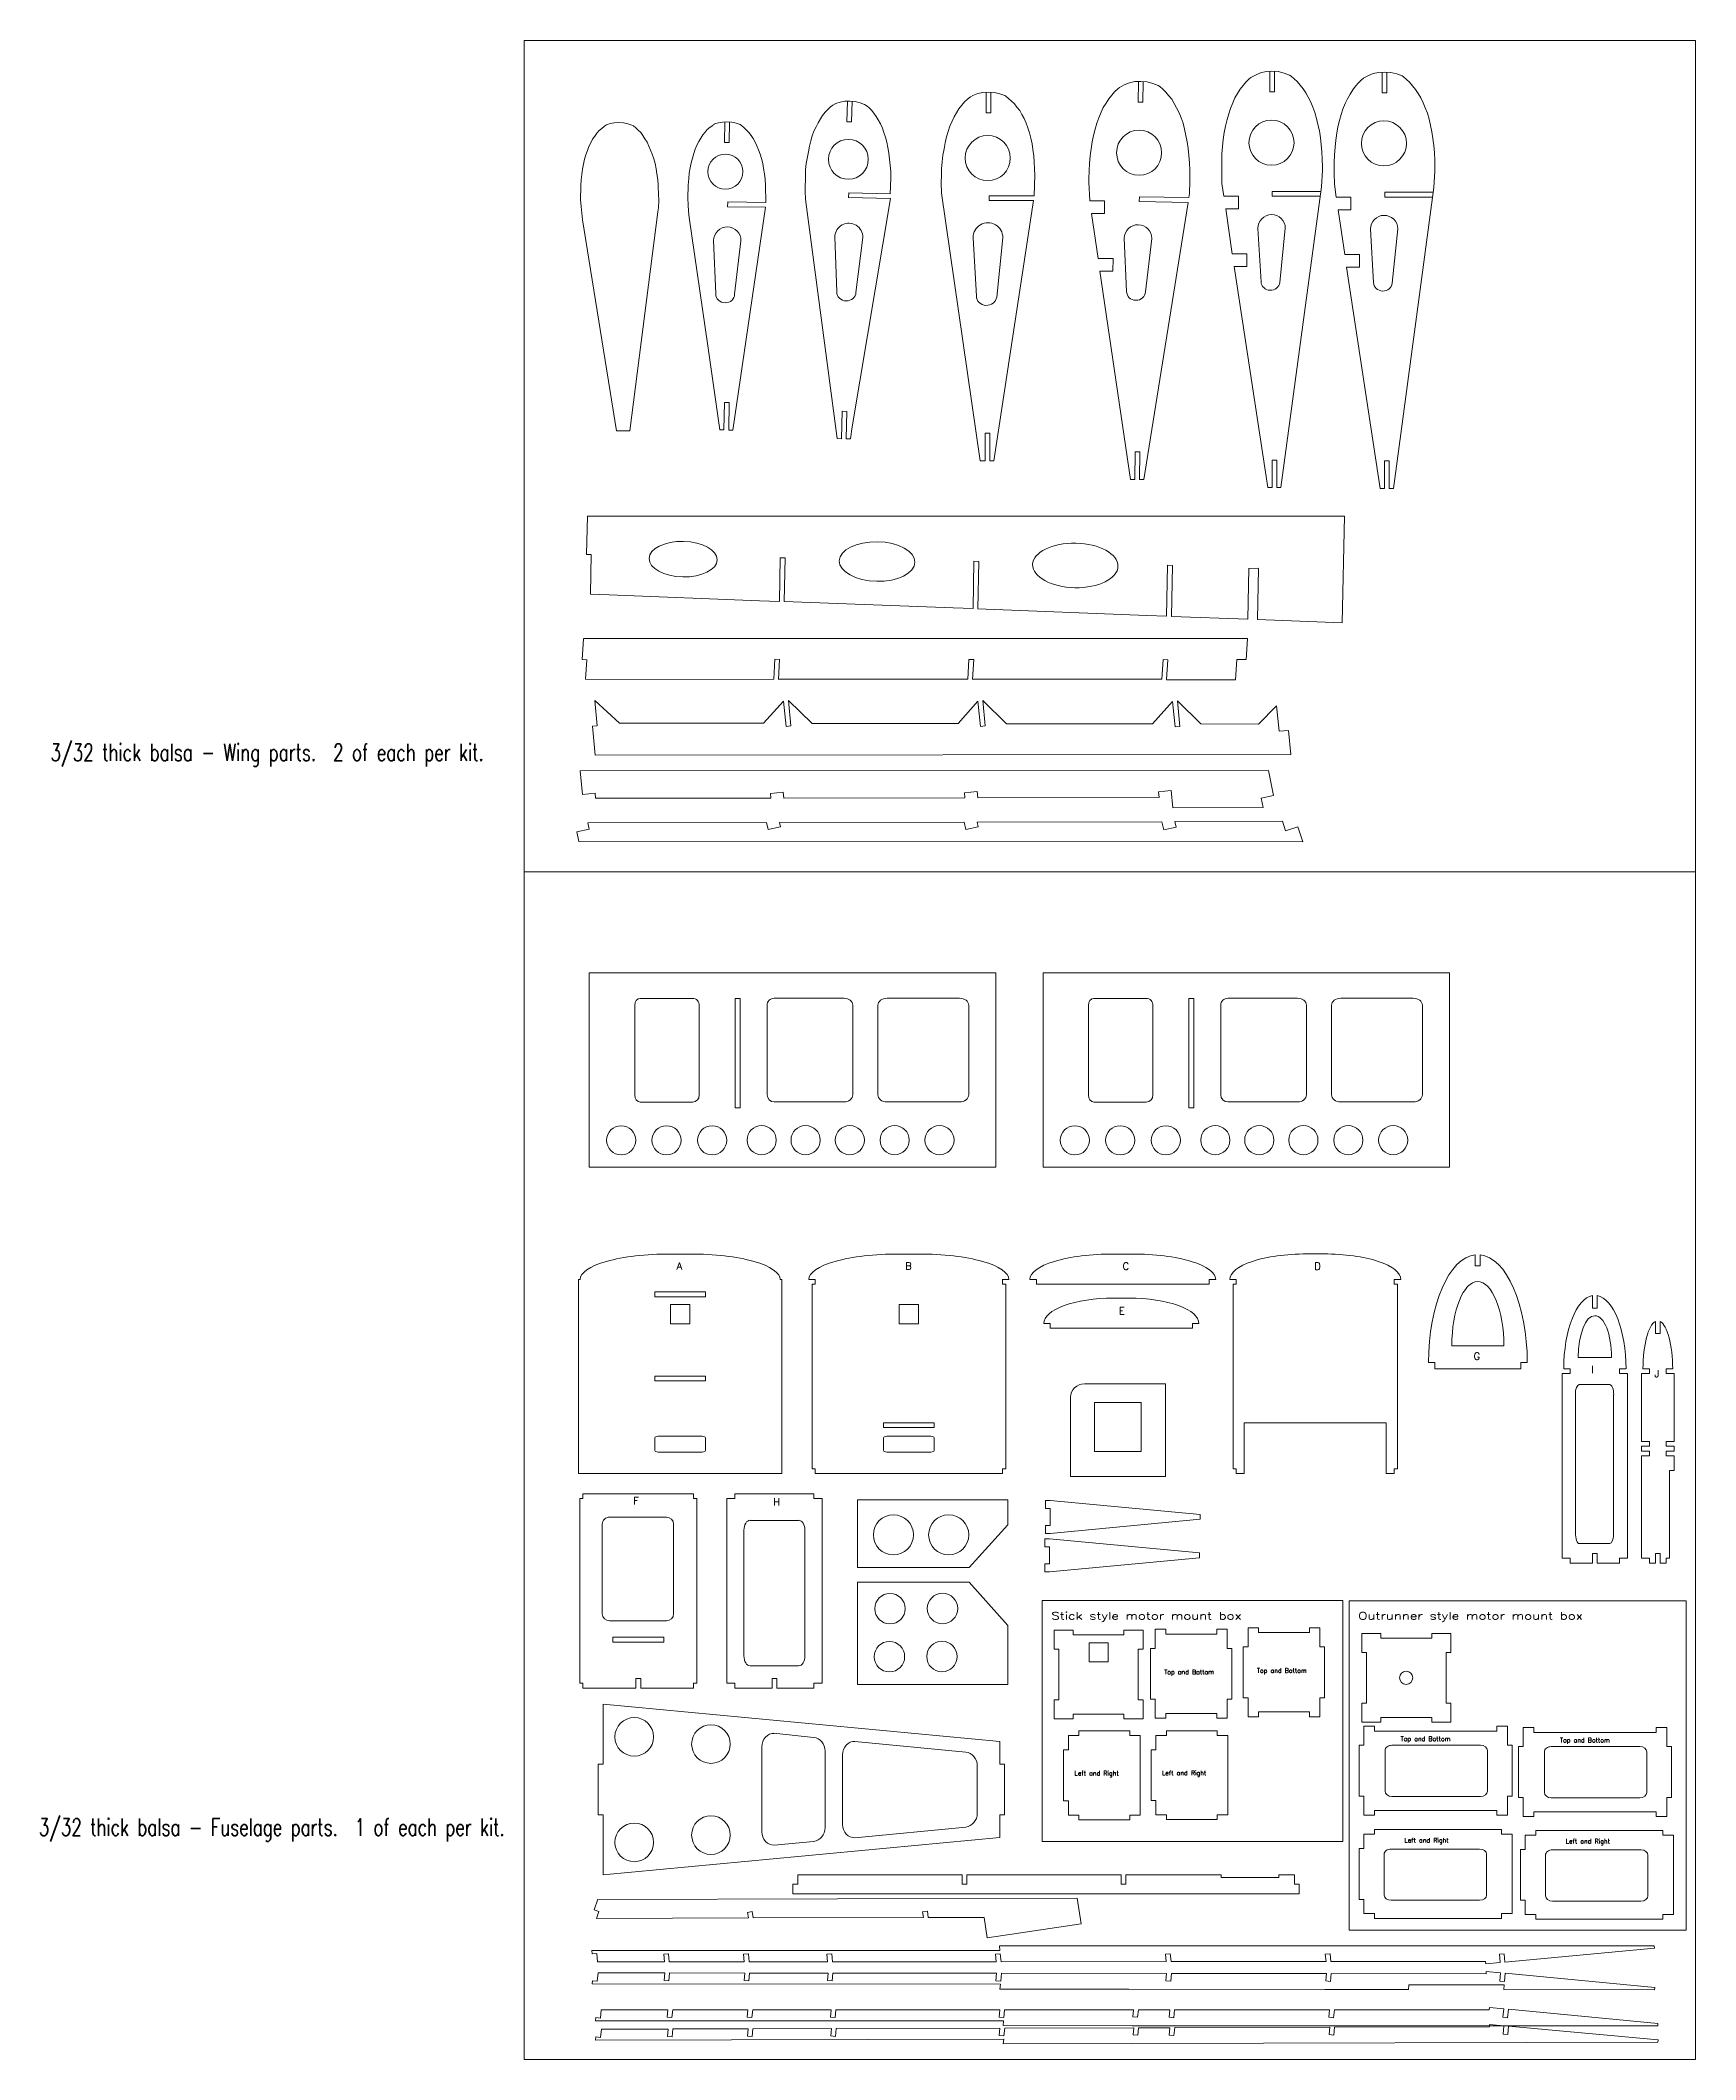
# Model space of a CAD drawing. Extents: x -25.3 to 31.6, y -27.3 to 39.1.
# Drawn here: x -25.27 to 7.31, y -6.69 to 33.06 of the extents above; entities that cross this region are included whole.
import ezdxf
from ezdxf.enums import TextEntityAlignment as Align

# ---------------------------------------------------------------- set-up
doc = ezdxf.new("R2010")
doc.units = 0
doc.header["$MEASUREMENT"] = 0
doc.layers.get('0').update_dxf_attribs({"lineweight": 0})
doc.styles.add('_TCW_TXTSTY_1', font='TXT_____.TTF')
doc.styles.add('_TCW_TXTSTY_2', font='TXT_____.TTF', dxfattribs={"width": 0.54})

msp = doc.modelspace()

# ---------------------------------------------------------------- texts
at = {"color": 7, "linetype": 'Continuous', "style": '_TCW_TXTSTY_2', "width": 0.54}
for s, p, p2 in [('3/32 thick balsa - Wing parts.  2 of each per kit.', (-25.074, 18.877), (-16.544, 18.877)), ('3/32 thick balsa - Fuselage parts.  1 of each per kit.', (-25.305, -2.285), (-16.133, -2.285))]:
    msp.add_text(s, height=0.3368, dxfattribs=at).set_placement(p, p2, align=Align.FIT)
at = {"color": 3, "linetype": 'Continuous', "style": '_TCW_TXTSTY_1'}
for s, height, p in [('A', 0.144, (-12.749, 9.005, 0)), ('B', 0.144, (-8.247, 9.005)), ('C', 0.144, (-3.967, 9.001)), ('D', 0.144, (-0.192, 9.002)), ('E', 0.144, (-4.04, 8.121)), ('G', 0.144, (2.942, 7.228)), ('I', 0.144, (5.26, 6.966)), ('J', 0.144, (6.503, 6.885)), ('F', 0.144, (-13.6, 4.383)), ('H', 0.144, (-10.845, 4.36)), ('Top and Bottom', 0.08948, (-3.148, 0.983, 0)), ('Top and Bottom', 0.08948, (-1.323, 1.012, 0)), ('Top and Bottom', 0.08948, (1.507, -0.332, 0)), ('Top and Bottom', 0.08948, (4.644, -0.358, 0)), ('Left and Right', 0.08948, (-4.913, -1.009, 0)), ('Left and Right', 0.08948, (-3.19, -1.005, 0)), ('Left and Right', 0.08948, (1.582, -2.33, 0)), ('Left and Right', 0.08948, (4.758, -2.348, 0))]:
    msp.add_text(s, height=height, dxfattribs=at).set_placement(p, align=Align.TOP_LEFT)
at = {"color": 7, "linetype": 'Continuous', "style": '_TCW_TXTSTY_1'}
for s, p, p2 in [('Stick style motor mount box', (-5.369, 1.974), (-1.623, 1.974)), ('Outrunner style motor mount box', (0.672, 1.973), (5.095, 1.973))]:
    msp.add_text(s, height=0.14375, dxfattribs=at).set_placement(p, p2, align=Align.FIT)

# ---------------------------------------------------------------- linework, layer by layer
at = {"color": 7, "linetype": 'Continuous', "lineweight": 0}
for p, q in [((-3.935, 32.188, 0), (-3.833, 32.229, 0)), ((-3.833, 32.229, 0), (-3.726, 32.252, 0)), ((-3.726, 32.252, 0), (-3.61, 32.257, 0)), ((-3.655, 32.255, 0), (-3.661, 31.85, 0)), ((-3.61, 32.257, 0), (-3.485, 32.248, 0)), ((-3.568, 31.848, 0), (-3.561, 32.253, 0)), ((-3.485, 32.248, 0), (-3.37, 32.218, 0)), ((-3.37, 32.218, 0), (-3.264, 32.174, 0)), ((-1.538, 32.243, 0), (-1.594, 32.175, 0)), ((-1.475, 32.304, 0), (-1.538, 32.243, 0)), ((-1.439, 32.331, 0), (-1.475, 32.304, 0)), ((-1.439, 32.331, 0), (-1.351, 32.382, 0)), ((-1.351, 32.382, 0), (-1.249, 32.424, 0)), ((-1.249, 32.424, 0), (-1.142, 32.448, 0)), ((-1.142, 32.448, 0), (-1.026, 32.455, 0)), ((-1.071, 32.453, 0), (-1.071, 32.048, 0)), ((-1.026, 32.455, 0), (-0.901, 32.448, 0)), ((-0.978, 32.048, 0), (-0.978, 32.453, 0)), ((-0.901, 32.448, 0), (-0.786, 32.42, 0)), ((-0.786, 32.42, 0), (-0.679, 32.378, 0)), ((-0.679, 32.378, 0), (-0.651, 32.359, 0)), ((-0.59, 32.309, 0), (-0.651, 32.359, 0)), ((-0.532, 32.252, 0), (-0.59, 32.309, 0)), ((-0.472, 32.184, 0), (-0.532, 32.252, 0)), ((0.677, 32.228, 0), (0.621, 32.16, 0)), ((0.739, 32.289, 0), (0.677, 32.228, 0)), ((0.775, 32.317, 0), (0.739, 32.289, 0)), ((0.775, 32.317, 0), (0.864, 32.367, 0)), ((0.864, 32.367, 0), (0.966, 32.409, 0)), ((0.966, 32.409, 0), (1.072, 32.434, 0)), ((1.072, 32.434, 0), (1.188, 32.441, 0)), ((1.143, 32.438, 0), (1.143, 32.033, 0)), ((1.188, 32.441, 0), (1.313, 32.434, 0)), ((1.236, 32.033, 0), (1.236, 32.438, 0)), ((1.313, 32.434, 0), (1.429, 32.406, 0)), ((1.429, 32.406, 0), (1.535, 32.364, 0)), ((1.535, 32.364, 0), (1.563, 32.345, 0)), ((1.624, 32.294, 0), (1.563, 32.345, 0)), ((1.682, 32.238, 0), (1.624, 32.294, 0)), ((1.742, 32.17, 0), (1.682, 32.238, 0)), ((-9.674, 31.79, 0), (-9.614, 31.819, 0)), ((-9.614, 31.819, 0), (-9.527, 31.849, 0)), ((-9.527, 31.849, 0), (-9.437, 31.865, 0)), ((-9.437, 31.865, 0), (-9.339, 31.868, 0)), ((-9.386, 31.867, 0), (-9.396, 31.462, 0)), ((-9.339, 31.868, 0), (-9.233, 31.861, 0)), ((-9.302, 31.46, 0), (-9.293, 31.865, 0)), ((-9.233, 31.861, 0), (-9.135, 31.837, 0)), ((-9.135, 31.837, 0), (-9.046, 31.803, 0)), ((-4.293, 31.831, 0), (-4.348, 31.744, 0)), ((-4.238, 31.914, 0), (-4.293, 31.831, 0)), ((-4.181, 31.985, 0), (-4.238, 31.914, 0)), ((-4.124, 32.052, 0), (-4.181, 31.985, 0)), ((-4.061, 32.112, 0), (-4.124, 32.052, 0)), ((-4.025, 32.139, 0), (-4.061, 32.112, 0)), ((-4.025, 32.139, 0), (-3.935, 32.188, 0)), ((-3.969, 32.17, 0), (-3.969, 32.17, 0)), ((-3.568, 31.848, 0), (-3.661, 31.85, 0)), ((-3.264, 32.174, 0), (-3.236, 32.155, 0)), ((-3.176, 32.104, 0), (-3.237, 32.155, 0)), ((-3.119, 32.046, 0), (-3.176, 32.104, 0)), ((-3.06, 31.978, 0), (-3.119, 32.046, 0)), ((-3, 31.905, 0), (-3.06, 31.978, 0)), ((-2.95, 31.824, 0), (-3, 31.905, 0)), ((-2.903, 31.739, 0), (-2.95, 31.824, 0)), ((-1.798, 31.836, 0), (-1.842, 31.726, 0)), ((-1.756, 31.931, 0), (-1.798, 31.836, 0)), ((-1.703, 32.019, 0), (-1.756, 31.931, 0)), ((-1.649, 32.102, 0), (-1.703, 32.019, 0)), ((-1.594, 32.175, 0), (-1.649, 32.102, 0)), ((-0.978, 32.048, 0), (-1.071, 32.048, 0)), ((-0.412, 32.113, 0), (-0.472, 32.184, 0)), ((-0.36, 32.033, 0), (-0.412, 32.113, 0)), ((-0.312, 31.948, 0), (-0.36, 32.033, 0)), ((-0.262, 31.848, 0), (-0.312, 31.948, 0)), ((-0.222, 31.748, 0), (-0.262, 31.848, 0)), ((0.416, 31.822, 0), (0.372, 31.711, 0)), ((0.458, 31.916, 0), (0.416, 31.822, 0)), ((0.511, 32.004, 0), (0.458, 31.916, 0)), ((0.565, 32.088, 0), (0.511, 32.004, 0)), ((0.621, 32.16, 0), (0.565, 32.088, 0)), ((1.236, 32.033, 0), (1.143, 32.033, 0)), ((1.803, 32.098, 0), (1.742, 32.17, 0)), ((1.855, 32.018, 0), (1.803, 32.098, 0)), ((1.902, 31.934, 0), (1.855, 32.018, 0)), ((1.952, 31.834, 0), (1.902, 31.934, 0)), ((1.992, 31.733, 0), (1.952, 31.834, 0)), ((-11.999, 31.417, 0), (-12.025, 31.4, 0)), ((-11.999, 31.418, 0), (-11.922, 31.443, 0)), ((-11.999, 31.417, 0), (-11.999, 31.418, 0)), ((-11.922, 31.443, 0), (-11.842, 31.456, 0)), ((-11.842, 31.456, 0), (-11.756, 31.459, 0)), ((-11.8, 31.458, 0), (-11.807, 31.054, 0)), ((-11.756, 31.459, 0), (-11.662, 31.454, 0)), ((-11.713, 31.052, 0), (-11.707, 31.456, 0)), ((-11.662, 31.454, 0), (-11.576, 31.435, 0)), ((-11.576, 31.435, 0), (-11.497, 31.407, 0)), ((-9.962, 31.442, 0), (-10.003, 31.364, 0)), ((-9.916, 31.52, 0), (-9.962, 31.442, 0)), ((-9.874, 31.586, 0), (-9.916, 31.52, 0)), ((-9.82, 31.648, 0), (-9.874, 31.586, 0)), ((-9.771, 31.703, 0), (-9.82, 31.648, 0)), ((-9.717, 31.754, 0), (-9.771, 31.703, 0)), ((-9.674, 31.79, 0), (-9.717, 31.754, 0)), ((-9.302, 31.46, 0), (-9.396, 31.462, 0)), ((-9.046, 31.803, 0), (-8.996, 31.77, 0)), ((-8.961, 31.74, 0), (-8.996, 31.77, 0)), ((-8.912, 31.688, 0), (-8.961, 31.74, 0)), ((-8.866, 31.628, 0), (-8.912, 31.688, 0)), ((-8.82, 31.565, 0), (-8.866, 31.628, 0)), ((-8.777, 31.497, 0), (-8.82, 31.565, 0)), ((-8.734, 31.421, 0), (-8.777, 31.497, 0)), ((-8.695, 31.338, 0), (-8.734, 31.421, 0)), ((-7.367, 31.374, 0), (-7.282, 31.56, 0)), ((-4.473, 31.431, 0), (-4.509, 31.318, 0)), ((-4.437, 31.54, 0), (-4.473, 31.431, 0)), ((-4.391, 31.65, 0), (-4.437, 31.54, 0)), ((-4.348, 31.744, 0), (-4.391, 31.65, 0)), ((-2.855, 31.638, 0), (-2.903, 31.739, 0)), ((-2.816, 31.537, 0), (-2.855, 31.638, 0)), ((-2.777, 31.432, 0), (-2.816, 31.537, 0)), ((-2.746, 31.315, 0), (-2.777, 31.432, 0)), ((-1.911, 31.503, 0), (-1.943, 31.377, 0)), ((-1.877, 31.616, 0), (-1.911, 31.503, 0)), ((-1.842, 31.726, 0), (-1.877, 31.616, 0)), ((-0.181, 31.643, 0), (-0.222, 31.748, 0)), ((-0.149, 31.527, 0), (-0.181, 31.643, 0)), ((-0.12, 31.406, 0), (-0.149, 31.527, 0)), ((0.304, 31.488, 0), (0.272, 31.363, 0)), ((0.338, 31.602, 0), (0.304, 31.488, 0)), ((0.372, 31.711, 0), (0.338, 31.602, 0)), ((2.033, 31.629, 0), (1.992, 31.733, 0)), ((2.066, 31.512, 0), (2.033, 31.629, 0)), ((2.094, 31.391, 0), (2.066, 31.512, 0)), ((-14.128, 31.4, 0), (-14.169, 31.372, 0)), ((-12.309, 31.072, 0), (-12.35, 30.999, 0)), ((-12.273, 31.141, 0), (-12.309, 31.072, 0)), ((-12.23, 31.202, 0), (-12.273, 31.141, 0)), ((-12.187, 31.256, 0), (-12.23, 31.202, 0)), ((-12.143, 31.31, 0), (-12.187, 31.256, 0)), ((-12.088, 31.353, 0), (-12.143, 31.31, 0)), ((-12.037, 31.391, 0), (-12.088, 31.353, 0)), ((-12.037, 31.391, 0), (-12.025, 31.4, 0)), ((-11.713, 31.052, 0), (-11.807, 31.054, 0)), ((-11.497, 31.407, 0), (-11.49, 31.403, 0)), ((-11.479, 31.395, 0), (-11.49, 31.403, 0)), ((-11.468, 31.387, 0), (-11.479, 31.395, 0)), ((-11.422, 31.347, 0), (-11.468, 31.387, 0)), ((-11.375, 31.304, 0), (-11.422, 31.347, 0)), ((-11.327, 31.253, 0), (-11.375, 31.304, 0)), ((-11.283, 31.193, 0), (-11.327, 31.253, 0)), ((-11.243, 31.13, 0), (-11.283, 31.193, 0)), ((-11.203, 31.063, 0), (-11.243, 31.13, 0)), ((-11.167, 30.987, 0), (-11.203, 31.063, 0)), ((-10.105, 31.086, 0), (-10.132, 30.981, 0)), ((-10.077, 31.182, 0), (-10.105, 31.086, 0)), ((-10.043, 31.275, 0), (-10.077, 31.182, 0)), ((-10.003, 31.364, 0), (-10.043, 31.275, 0)), ((-8.665, 31.249, 0), (-8.695, 31.338, 0)), ((-8.635, 31.157, 0), (-8.665, 31.249, 0)), ((-8.608, 31.057, 0), (-8.635, 31.157, 0)), ((-8.586, 30.952, 0), (-8.608, 31.057, 0)), ((-4.566, 31.065, 0), (-4.588, 30.93, 0)), ((-4.542, 31.193, 0), (-4.566, 31.065, 0)), ((-4.509, 31.318, 0), (-4.542, 31.193, 0)), ((-2.72, 31.193, 0), (-2.746, 31.315, 0)), ((-2.693, 31.068, 0), (-2.72, 31.193, 0)), ((-2.675, 30.934, 0), (-2.693, 31.068, 0)), ((-1.984, 31.113, 0), (-1.998, 30.974, 0)), ((-1.964, 31.249, 0), (-1.984, 31.113, 0)), ((-1.943, 31.377, 0), (-1.964, 31.249, 0)), ((-0.091, 31.281, 0), (-0.12, 31.406, 0)), ((-0.071, 31.147, 0), (-0.091, 31.281, 0)), ((-0.055, 31.01, 0), (-0.071, 31.147, 0)), ((0.23, 31.099, 0), (0.216, 30.959, 0)), ((0.251, 31.235, 0), (0.23, 31.099, 0)), ((0.272, 31.363, 0), (0.251, 31.235, 0)), ((2.123, 31.266, 0), (2.094, 31.391, 0)), ((2.143, 31.133, 0), (2.123, 31.266, 0)), ((2.159, 30.995, 0), (2.143, 31.133, 0)), ((-12.461, 30.652, 0), (-12.483, 30.553, 0)), ((-12.438, 30.747, 0), (-12.461, 30.652, 0)), ((-12.409, 30.835, 0), (-12.438, 30.747, 0)), ((-12.38, 30.919, 0), (-12.409, 30.835, 0)), ((-12.35, 30.999, 0), (-12.38, 30.919, 0)), ((-11.136, 30.908, 0), (-11.167, 30.987, 0)), ((-11.104, 30.824, 0), (-11.136, 30.908, 0)), ((-11.076, 30.736, 0), (-11.104, 30.824, 0)), ((-11.053, 30.641, 0), (-11.076, 30.736, 0)), ((-11.034, 30.541, 0), (-11.053, 30.641, 0)), ((-10.195, 30.639, 0), (-10.209, 30.515, 0)), ((-10.153, 30.87, 0), (-10.195, 30.639, 0)), ((-10.132, 30.981, 0), (-10.153, 30.87, 0)), ((-8.568, 30.843, 0), (-8.586, 30.952, 0)), ((-8.553, 30.726, 0), (-8.568, 30.843, 0)), ((-8.544, 30.609, 0), (-8.553, 30.726, 0)), ((-4.62, 30.643, 0), (-4.625, 30.493, 0)), ((-4.604, 30.79, 0), (-4.62, 30.643, 0)), ((-4.588, 30.93, 0), (-4.604, 30.79, 0)), ((-2.661, 30.796, 0), (-2.675, 30.934, 0)), ((-2.651, 30.654, 0), (-2.661, 30.796, 0)), ((-2.646, 30.508, 0), (-2.651, 30.654, 0)), ((-2.014, 30.676, 0), (-2.016, 30.522, 0)), ((-2.011, 30.827, 0), (-2.014, 30.676, 0)), ((-1.998, 30.974, 0), (-2.011, 30.827, 0)), ((-0.043, 30.868, 0), (-0.055, 31.01, 0)), ((-0.036, 30.722, 0), (-0.043, 30.868, 0)), ((-0.033, 30.571, 0), (-0.036, 30.722, 0)), ((0.2, 30.662, 0), (0.199, 30.508, 0)), ((0.203, 30.812, 0), (0.2, 30.662, 0)), ((0.216, 30.959, 0), (0.203, 30.812, 0)), ((2.171, 30.853, 0), (2.159, 30.995, 0)), ((2.178, 30.707, 0), (2.171, 30.853, 0)), ((2.181, 30.557, 0), (2.178, 30.707, 0)), ((-12.51, 30.345, 0), (-12.522, 30.212, 0)), ((-12.499, 30.451, 0), (-12.51, 30.345, 0)), ((-12.483, 30.553, 0), (-12.499, 30.451, 0)), ((-11.019, 30.436, 0), (-11.034, 30.541, 0)), ((-11.004, 30.328, 0), (-11.019, 30.436, 0)), ((-10.999, 30.215, 0), (-11.004, 30.328, 0)), ((-10.994, 29.871, 0), (-10.999, 30.215, 0)), ((-10.213, 30.385, 0), (-10.215, 30.126, 0)), ((-10.209, 30.515, 0), (-10.213, 30.385, 0)), ((-8.533, 30.483, 0), (-8.544, 30.609, 0)), ((-8.541, 30.044, 0), (-8.532, 30.354, 0)), ((-8.532, 30.354, 0), (-8.533, 30.483, 0)), ((-4.629, 30.339, 0), (-4.63, 30.272, 0)), ((-4.63, 30.272, 0), (-4.613, 29.906, 0)), ((-4.625, 30.493, 0), (-4.629, 30.339, 0)), ((-2.646, 30.292, 0), (-2.651, 30.046, 0)), ((-2.645, 30.358, 0), (-2.646, 30.508, 0)), ((-2.646, 30.292, 0), (-2.645, 30.358, 0)), ((-2.016, 30.522, 0), (-2.016, 30.455, 0)), ((-2.016, 30.456, 0), (-2.011, 30.248, 0)), ((-1.974, 29.995, 0), (-2.011, 30.249, 0)), ((-0.033, 30.506, 0), (-0.051, 30.182, 0)), ((-0.033, 30.506, 0), (-0.033, 30.571, 0)), ((0.199, 30.508, 0), (0.199, 30.441, 0)), ((0.199, 30.441, 0), (0.203, 30.233, 0)), ((0.24, 29.98, 0), (0.203, 30.235, 0)), ((2.182, 30.491, 0), (2.163, 30.167, 0)), ((2.182, 30.491, 0), (2.181, 30.557, 0)), ((-14.633, 30.185, 0), (-14.637, 29.932, 0)), ((-13.108, 30.172, 0), (-13.112, 30.213, 0)), ((-13.1, 29.913, 0), (-13.108, 30.172, 0)), ((-13.1, 29.913, 0), (-13.105, 29.766, 0)), ((-12.522, 30.212, 0), (-12.528, 29.958, 0)), ((-11.741, 29.883, 0), (-11.743, 29.79, 0)), ((-11.741, 29.883, 0), (-10.994, 29.871, 0)), ((-10.215, 30.126, 0), (-10.215, 30.09, 0)), ((-10.215, 30.09, 0), (-10.207, 29.945, 0)), ((-10.201, 29.888, 0), (-10.207, 29.945, 0)), ((-9.586, 25.223, 0), (-10.201, 29.888, 0)), ((-8.536, 29.95, 0), (-9.364, 29.969, 0)), ((-9.36, 30.063, 0), (-9.362, 29.969, 0)), ((-9.359, 30.063, 0), (-8.541, 30.044, 0)), ((-8.536, 29.95, 0), (-9.289, 25.452, 0)), ((-4.613, 29.906, 0), (-4.321, 29.903, 0)), ((-4.325, 29.653, 0), (-4.321, 29.903, 0)), ((-3.637, 29.984, 0), (-3.639, 29.89, 0)), ((-3.638, 29.894, 0), (-2.679, 29.873, 0)), ((-3.637, 29.984, 0), (-2.664, 29.969, 0)), ((-2.679, 29.873, 0), (-3.552, 24.416, 0)), ((-2.651, 30.046, 0), (-2.664, 29.969, 0)), ((-1.974, 29.995, 0), (-1.686, 29.995, 0)), ((-1.686, 29.995, 0), (-1.686, 29.745, 0)), ((-1.021, 30.088, 0), (-1.021, 29.995, 0)), ((-0.076, 29.995, 0), (-1.021, 29.995, 0)), ((-1.019, 30.088, 0), (-0.064, 30.088, 0)), ((-0.051, 30.182, 0), (-0.849, 24.258, 0)), ((0.24, 29.98, 0), (0.528, 29.98, 0)), ((0.528, 29.98, 0), (0.528, 29.73, 0)), ((1.194, 30.074, 0), (1.193, 29.98, 0)), ((2.138, 29.98, 0), (1.193, 29.98, 0)), ((1.195, 30.074, 0), (2.151, 30.074, 0)), ((2.163, 30.167, 0), (1.365, 24.243, 0)), ((-13.933, 25.378, 0), (-14.599, 29.534, 0)), ((-13.115, 29.685, 0), (-13.671, 25.378, 0)), ((-13.115, 29.685, 0), (-13.105, 29.767, 0)), ((-12.136, 27.049, 0), (-12.499, 29.575, 0)), ((-10.998, 29.777, 0), (-11.744, 29.79, 0)), ((-10.998, 29.777, 0), (-11.639, 25.39, 0)), ((-4.45, 28.772, 0), (-4.58, 29.656, 0)), ((-4.58, 29.656, 0), (-4.325, 29.653, 0)), ((-1.808, 28.863, 0), (-1.937, 29.745, 0)), ((-1.686, 29.745, 0), (-1.937, 29.745, 0)), ((0.407, 28.848, 0), (0.277, 29.73, 0)), ((0.528, 29.73, 0), (0.277, 29.73, 0)), ((-11.976, 28.071, 0), (-12.021, 29.124, 0)), ((-11.48, 29.116, 0), (-11.607, 28.065, 0)), ((-9.595, 28.112, 0), (-9.633, 29.193, 0)), ((-9.079, 29.185, 0), (-9.216, 28.103, 0)), ((-3.887, 28.118, 0), (-3.933, 29.169, 0)), ((-3.394, 29.161, 0), (-3.519, 28.112, 0)), ((-1.24, 28.313, 0), (-1.302, 29.363, 0)), ((-0.763, 29.368, 0), (-0.873, 28.299, 0)), ((0.974, 28.298, 0), (0.912, 29.349, 0)), ((1.452, 29.353, 0), (1.342, 28.284, 0)), ((-4.155, 28.767, 0), (-4.45, 28.772, 0)), ((-4.159, 28.517, 0), (-4.155, 28.767, 0)), ((-1.808, 28.863, 0), (-1.521, 28.863, 0)), ((-1.521, 28.863, 0), (-1.521, 28.613, 0)), ((0.407, 28.848, 0), (0.694, 28.848, 0)), ((0.694, 28.848, 0), (0.694, 28.598, 0)), ((-3.814, 24.421, 0), (-4.414, 28.521, 0)), ((-4.414, 28.521, 0), (-4.159, 28.517, 0)), ((-1.11, 24.258, 0), (-1.771, 28.613, 0)), ((-1.521, 28.613, 0), (-1.771, 28.613, 0)), ((1.104, 24.243, 0), (0.443, 28.598, 0)), ((0.694, 28.598, 0), (0.443, 28.598, 0)), ((-12.134, 27.05, 0), (-11.897, 25.394, 0)), ((-11.815, 25.393, 0), (-11.806, 25.937, 0)), ((-11.712, 25.935, 0), (-11.806, 25.937, 0)), ((-11.712, 25.935, 0), (-11.721, 25.391, 0)), ((-9.502, 25.221, 0), (-9.489, 25.762, 0)), ((-9.396, 25.76, 0), (-9.489, 25.762, 0)), ((-9.396, 25.76, 0), (-9.409, 25.218, 0)), ((-9.327, 25.216, 0), (-9.289, 25.452, 0)), ((-13.933, 25.378, 0), (-13.671, 25.378, 0)), ((-11.897, 25.394, 0), (-11.815, 25.393, 0)), ((-11.721, 25.391, 0), (-11.639, 25.39, 0)), ((-9.586, 25.223, 0), (-9.502, 25.221, 0)), ((-9.409, 25.218, 0), (-9.327, 25.216, 0)), ((-9.328, 25.215, 0), (-9.328, 25.215, 0)), ((-3.728, 24.42, 0), (-3.719, 24.962, 0)), ((-3.626, 24.96, 0), (-3.719, 24.961, 0)), ((-3.626, 24.96, 0), (-3.634, 24.418, 0)), ((-1.024, 24.258, 0), (-1.024, 24.8, 0)), ((-0.93, 24.8, 0), (-1.024, 24.8, 0)), ((-0.93, 24.8, 0), (-0.93, 24.258, 0)), ((1.19, 24.244, 0), (1.19, 24.785, 0)), ((1.284, 24.785, 0), (1.19, 24.785, 0)), ((1.284, 24.785, 0), (1.284, 24.243, 0)), ((-3.814, 24.42, 0), (-3.728, 24.419, 0)), ((-3.634, 24.418, 0), (-3.552, 24.416, 0)), ((-1.11, 24.258, 0), (-1.024, 24.258, 0)), ((-0.93, 24.258, 0), (-0.849, 24.258, 0)), ((1.104, 24.243, 0), (1.19, 24.243, 0)), ((1.284, 24.243, 0), (1.365, 24.243, 0)), ((-14.519, 22.944, 0), (-14.504, 23.696, 0)), ((-14.504, 23.696, 0), (0.4, 23.698, 0)), ((0.358, 21.599, 0), (0.4, 23.698, 0)), ((-14.427, 22.942, 0), (-14.519, 22.944, 0)), ((-10.724, 22.018, 0), (-10.707, 22.877, 0)), ((-10.707, 22.877, 0), (-10.611, 22.876, 0)), ((-10.611, 22.876, 0), (-10.628, 22.014, 0)), ((-6.912, 21.876, 0), (-6.894, 22.808, 0)), ((-6.894, 22.808, 0), (-6.799, 22.806, 0)), ((-6.799, 22.806, 0), (-6.817, 21.872, 0)), ((-3.101, 21.728, 0), (-3.081, 22.73, 0)), ((-3.081, 22.73, 0), (-2.986, 22.728, 0)), ((-2.986, 22.728, 0), (-3.006, 21.724, 0)), ((-1.499, 21.668, 0), (-1.479, 22.672, 0)), ((-1.479, 22.669, 0), (-1.289, 22.671, 0)), ((-1.289, 22.669, 0), (-1.309, 21.661, 0)), ((-14.077, 22.146, 0), (-14.442, 22.159, 0)), ((-11.113, 22.032, 0), (-14.078, 22.147, 0)), ((-10.724, 22.018, 0), (-11.113, 22.032, 0)), ((-7.302, 21.891, 0), (-10.628, 22.014, 0)), ((-6.912, 21.876, 0), (-7.302, 21.891, 0)), ((-3.49, 21.742, 0), (-6.817, 21.872, 0)), ((-3.101, 21.728, 0), (-3.49, 21.742, 0)), ((-1.499, 21.668, 0), (-3.006, 21.724, 0)), ((0.358, 21.599, 0), (-1.309, 21.661, 0)), ((-14.608, 20.874, 0), (-14.583, 21.28, 0)), ((-1.533, 20.871, 0), (-1.507, 21.288, 0)), ((-14.608, 20.874, 0), (-14.516, 20.868, 0)), ((-14.516, 20.868, 0), (-14.539, 20.488, 0)), ((-10.836, 20.488, 0), (-10.812, 20.879, 0)), ((-10.812, 20.879, 0), (-10.719, 20.873, 0)), ((-10.719, 20.873, 0), (-10.743, 20.484, 0)), ((-7.017, 20.487, 0), (-6.992, 20.877, 0)), ((-6.992, 20.877, 0), (-6.899, 20.871, 0)), ((-6.899, 20.871, 0), (-6.923, 20.482, 0)), ((-3.194, 20.485, 0), (-3.17, 20.876, 0)), ((-3.17, 20.876, 0), (-3.077, 20.87, 0)), ((-3.077, 20.87, 0), (-3.101, 20.481, 0)), ((-1.745, 20.475, 0), (-1.72, 20.877, 0)), ((-1.72, 20.877, 0), (-1.533, 20.871, 0)), ((-14.539, 20.488, 0), (-10.837, 20.481, 0)), ((-10.745, 20.485, 0), (-7.017, 20.485, 0)), ((-6.925, 20.484, 0), (-3.196, 20.484, 0)), ((-3.1, 20.475, 0), (-1.745, 20.475, 0)), ((-14.355, 20.067, 0), (-14.309, 19.571, 0)), ((-10.64, 20.057, 0), (-10.593, 19.557, 0)), ((-10.5, 19.566, 0), (-10.547, 20.064, 0)), ((-6.814, 20.057, 0), (-6.767, 19.556, 0)), ((-6.674, 19.565, 0), (-6.721, 20.066, 0)), ((-2.982, 20.049, 0), (-2.935, 19.548, 0)), ((-2.842, 19.557, 0), (-2.889, 20.058, 0)), ((-0.887, 19.461, 0), (-0.934, 19.961, 0)), ((-14.309, 19.571, 0), (-14.404, 19.563, 0)), ((-14.404, 19.563, 0), (-14.351, 18.993, 0)), ((-10.593, 19.557, 0), (-10.5, 19.566, 0)), ((-6.767, 19.556, 0), (-6.674, 19.565, 0)), ((-2.935, 19.548, 0), (-2.842, 19.557, 0)), ((-0.701, 19.477, 0), (-0.887, 19.461, 0)), ((-0.701, 19.477, 0), (-0.655, 19.006, 0)), ((-14.646, 18.682, 0), (-1.095, 18.686, 0)), ((-1.095, 18.686), (-0.996, 18.199)), ((-14.646, 18.682, 0), (-14.602, 18.217, 0)), ((-3.26, 18.272, 0), (-3.011, 18.295, 0)), ((-3.011, 18.295, 0), (-2.978, 17.951, 0)), ((-14.602, 18.217, 0), (-14.353, 18.241, 0)), ((-14.353, 18.241, 0), (-14.343, 18.141, 0)), ((-14.343, 18.141, 0), (-10.89, 18.146, 0)), ((-10.898, 18.237, 0), (-10.649, 18.261, 0)), ((-10.89, 18.146, 0), (-10.898, 18.237, 0)), ((-10.649, 18.261, 0), (-10.638, 18.146, 0)), ((-10.638, 18.146, 0), (-7.071, 18.152, 0)), ((-7.08, 18.251, 0), (-6.831, 18.275, 0)), ((-7.071, 18.152, 0), (-7.08, 18.251, 0)), ((-6.831, 18.275, 0), (-6.82, 18.152, 0)), ((-6.82, 18.152, 0), (-3.249, 18.157, 0)), ((-3.249, 18.157, 0), (-3.26, 18.272, 0)), ((-1.241, 18.147, 0), (-0.996, 18.199, 0)), ((-1.202, 17.96, 0), (-1.241, 18.147, 0)), ((-14.714, 17.481, 0), (-14.47, 17.535, 0)), ((-14.496, 17.656, 0), (-10.978, 17.663, 0)), ((-14.47, 17.535, 0), (-14.496, 17.656, 0)), ((-10.978, 17.663, 0), (-10.947, 17.524, 0)), ((-10.947, 17.524, 0), (-10.703, 17.578, 0)), ((-10.722, 17.663, 0), (-7.087, 17.671, 0)), ((-10.703, 17.578, 0), (-10.722, 17.663, 0)), ((-7.087, 17.671, 0), (-7.055, 17.525, 0)), ((-7.055, 17.525, 0), (-6.81, 17.579, 0)), ((-6.831, 17.671, 0), (-3.193, 17.679, 0)), ((-6.81, 17.579, 0), (-6.831, 17.671, 0)), ((-3.193, 17.679, 0), (-3.158, 17.52, 0)), ((-3.158, 17.52, 0), (-2.914, 17.574, 0)), ((-2.938, 17.684, 0), (-0.822, 17.691, 0)), ((-2.914, 17.574, 0), (-2.938, 17.684, 0)), ((-0.757, 17.499, 0), (-0.822, 17.691, 0)), ((-0.757, 17.499, 0), (-0.52, 17.577, 0)), ((-0.421, 17.284), (-0.52, 17.577)), ((-14.714, 17.481, 0), (-14.673, 17.292, 0)), ((-13.572, 12.3), (-13.572, 14.064)), ((-13.465, 14.203), (-12.432, 14.203)), ((-12.301, 14.064), (-12.301, 12.3)), ((-10.967, 12.302), (-10.967, 14.067)), ((-10.824, 14.205), (-9.453, 14.205)), ((-9.279, 14.067), (-9.279, 12.302)), ((-8.786, 12.302), (-8.786, 14.067)), ((-8.605, 14.205), (-7.178, 14.205)), ((-6.997, 14.067), (-6.997, 12.301)), ((-4.64, 12.3), (-4.64, 14.064)), ((-4.533, 14.203), (-3.5, 14.203)), ((-3.369, 14.064), (-3.369, 12.3)), ((-2.035, 12.302), (-2.035, 14.067)), ((-1.892, 14.205), (-0.521, 14.205)), ((-0.347, 14.067), (-0.347, 12.302)), ((0.146, 12.302), (0.146, 14.067)), ((0.327, 14.205), (1.754, 14.205)), ((1.935, 14.067), (1.935, 12.301)), ((-12.432, 12.161), (-13.465, 12.161)), ((-9.453, 12.163), (-10.825, 12.163)), ((-7.178, 12.163), (-8.606, 12.163)), ((-3.5, 12.161), (-4.533, 12.161)), ((-0.521, 12.163), (-1.893, 12.163)), ((1.754, 12.163), (0.326, 12.163)), ((-12.894, 9.168, 0), (-12.461, 9.168, 0)), ((-8.392, 9.168), (-7.959, 9.168)), ((-4.164, 9.168), (-3.762, 9.168)), ((-0.358, 9.17), (0.012, 9.17)), ((2.976, 8.937), (2.976, 9.156)), ((3.07, 9.156), (3.07, 8.937)), ((3.07, 8.937), (2.976, 8.937)), ((-14.678, 4.845), (-14.678, 8.668)), ((-14.678, 8.668, 0), (-14.647, 8.668, 0)), ((-10.709, 8.668, 0), (-10.678, 8.668, 0)), ((-10.678, 8.668, 0), (-10.678, 8.668, 0)), ((-10.678, 4.845, 0), (-10.678, 8.668, 0)), ((-10.144, 8.668), (-10.018, 8.668)), ((-10.018, 8.574), (-10.082, 8.574)), ((-10.082, 8.574), (-10.082, 4.939)), ((-10.018, 8.668), (-10.018, 8.574)), ((-6.333, 8.574), (-6.333, 8.668)), ((-6.333, 8.668), (-6.206, 8.668)), ((-6.333, 8.574), (-6.269, 8.574)), ((-6.269, 4.939), (-6.269, 8.574)), ((-6.175, 8.668), (-6.175, 8.668)), ((-5.792, 8.668), (-5.665, 8.668)), ((-5.665, 8.668), (-5.665, 8.574)), ((-5.665, 8.574), (-2.261, 8.574)), ((-2.261, 8.574), (-2.261, 8.668)), ((-2.261, 8.668), (-2.134, 8.668)), ((-1.855, 8.668), (-1.728, 8.668)), ((-1.728, 8.574), (-1.792, 8.574)), ((-1.792, 8.574), (-1.792, 4.939)), ((-1.728, 8.668), (-1.728, 8.574)), ((1.382, 8.574), (1.382, 8.668)), ((1.382, 8.668), (1.509, 8.668)), ((1.446, 8.574), (1.382, 8.574)), ((1.446, 4.939), (1.446, 8.574)), ((5.282, 8.1), (5.282, 8.35)), ((5.376, 8.35), (5.376, 8.1)), ((-4.148, 8.3), (-3.835, 8.3)), ((5.376, 8.1), (5.282, 8.1)), ((-5.52, 7.8), (-5.393, 7.8)), ((-5.393, 7.8), (-5.393, 7.707)), ((-5.393, 7.707), (-2.59, 7.707)), ((-2.59, 7.707), (-2.59, 7.8)), ((-2.59, 7.8), (-2.463, 7.8)), ((6.523, 7.604), (6.523, 7.842)), ((6.617, 7.604), (6.523, 7.604)), ((6.617, 7.842), (6.617, 7.604)), ((2.515, 7.362), (3.54, 7.362)), ((2.183, 7.031), (2.056, 7.031)), ((2.183, 6.906), (2.183, 7.031)), ((2.183, 6.906), (3.873, 6.906)), ((3.873, 6.906), (3.873, 7.031)), ((3.873, 7.031), (3.999, 7.031)), ((4.688, 3.178), (4.688, 6.814)), ((4.846, 6.814), (4.688, 6.814)), ((4.719, 6.908), (4.846, 6.908)), ((4.846, 6.908), (4.846, 6.814)), ((5.002, 7.133), (5.66, 7.133)), ((5.818, 6.814), (5.818, 6.908)), ((5.818, 6.908), (5.944, 6.908)), ((5.818, 6.814), (5.975, 6.814)), ((5.975, 6.814), (5.975, 3.178)), ((6.247, 5.478), (6.247, 6.814)), ((6.404, 6.814), (6.247, 6.814)), ((6.278, 6.908), (6.404, 6.908)), ((6.404, 6.908), (6.404, 6.814)), ((6.737, 6.814), (6.737, 6.908)), ((6.737, 6.908), (6.863, 6.908)), ((6.737, 6.814), (6.895, 6.814)), ((6.895, 6.814), (6.895, 5.478)), ((-3.122, 6.612, 0), (-4.72, 6.612, 0)), ((-3.122, 6.612, 0), (-3.122, 4.788, 0)), ((4.947, 3.681), (4.947, 6.403)), ((5.025, 6.597), (5.625, 6.597)), ((5.701, 6.403), (5.701, 3.681)), ((-4.991, 6.353, 0), (-4.991, 4.788, 0)), ((-13.11, 5.58, 0), (-12.245, 5.58, 0)), ((-8.607, 5.58), (-7.743, 5.58)), ((-1.576, 5.844), (1.225, 5.844)), ((-1.576, 4.845), (-1.576, 5.844)), ((1.225, 5.844), (1.225, 4.845)), ((-13.178, 5.3, 0), (-13.178, 5.548, 0)), ((-12.245, 5.269, 0), (-13.11, 5.269, 0)), ((-12.178, 5.548, 0), (-12.178, 5.3, 0)), ((-8.675, 5.3), (-8.675, 5.548)), ((-7.743, 5.269), (-8.607, 5.269)), ((-7.675, 5.548), (-7.675, 5.3)), ((6.247, 5.478, 0), (6.404, 5.478, 0)), ((6.247, 5.384, 0), (6.404, 5.384, 0)), ((6.247, 5.384), (6.247, 5.29)), ((6.247, 5.29, 0), (6.404, 5.29, 0)), ((6.247, 3.178), (6.247, 5.197)), ((6.247, 5.197, 0), (6.404, 5.197, 0)), ((6.404, 5.478), (6.404, 5.384)), ((6.404, 5.29), (6.404, 5.197)), ((6.737, 5.384), (6.737, 5.478)), ((6.737, 5.478, 0), (6.895, 5.478, 0)), ((6.737, 5.384), (6.895, 5.384)), ((6.737, 5.197, 0), (6.737, 5.29, 0)), ((6.737, 5.29, 0), (6.895, 5.29, 0)), ((6.737, 5.197, 0), (6.895, 5.197, 0)), ((6.895, 5.384), (6.895, 5.29)), ((6.895, 5.197), (6.895, 4.908)), ((-10.678, 4.845, 0), (-14.678, 4.845, 0)), ((-10.082, 4.939), (-10.018, 4.939)), ((-10.018, 4.939), (-10.018, 4.845)), ((-6.333, 4.845), (-10.018, 4.845)), ((-6.333, 4.845), (-6.333, 4.939)), ((-6.333, 4.939), (-6.269, 4.939)), ((-4.991, 4.788, 0), (-3.122, 4.788, 0)), ((-1.792, 4.939), (-1.728, 4.939)), ((-1.728, 4.939), (-1.728, 4.845)), ((-1.576, 4.845), (-1.728, 4.845)), ((1.382, 4.845), (1.225, 4.845)), ((1.382, 4.845), (1.382, 4.939)), ((1.382, 4.939), (1.446, 4.939)), ((6.801, 4.908), (6.895, 4.908)), ((6.801, 3.178), (6.801, 4.908)), ((-14.591, 4.447), (-12.414, 4.447)), ((-14.591, 4.447), (-14.591, 4.353)), ((-12.414, 4.353), (-12.414, 4.447)), ((-11.6, 4.447), (-10.043, 4.447)), ((-11.6, 4.447), (-11.6, 4.353)), ((-10.186, 4.447), (-10.043, 4.447)), ((-10.043, 4.353), (-10.043, 4.447)), ((-14.591, 4.353), (-14.655, 4.353)), ((-14.655, 4.353), (-14.655, 0.717)), ((-14.069, 3.989), (-12.948, 3.989)), ((-12.35, 4.353), (-12.414, 4.353)), ((-12.35, 0.717), (-12.35, 4.353)), ((-11.757, 0.717), (-11.757, 4.353)), ((-11.6, 4.353), (-11.757, 4.353)), ((-10.043, 4.353), (-9.885, 4.353)), ((-9.885, 4.353), (-9.885, 0.717)), ((-9.185, 4.331, 0), (-9.185, 2.995, 0)), ((-9.185, 4.331, 0), (-6.229, 4.331, 0)), ((-6.229, 4.331, 0), (-6.229, 3.834, 0)), ((-5.488, 4.159, 0), (-5.488, 4.317, 0)), ((-5.488, 4.317, 0), (-5.394, 4.317, 0)), ((-5.394, 4.159, 0), (-5.488, 4.159, 0)), ((-2.438, 4.04), (-5.394, 4.317)), ((-5.394, 4.159), (-5.394, 3.826)), ((-2.438, 4.04), (-2.438, 3.946)), ((-14.212, 2.086), (-14.212, 3.85)), ((-12.806, 3.85), (-12.806, 2.085)), ((-11.423, 1.256), (-11.423, 3.731)), ((-11.301, 3.925), (-10.345, 3.925)), ((-10.224, 3.731), (-10.224, 1.256)), ((-5.488, 3.668, 0), (-5.488, 3.826, 0)), ((-5.488, 3.826, 0), (-5.394, 3.826, 0)), ((-5.394, 3.668, 0), (-5.488, 3.668, 0)), ((-5.394, 3.668), (-2.438, 3.946)), ((-5.501, 3.403, 0), (-5.501, 3.561, 0)), ((-5.501, 3.561, 0), (-5.407, 3.561, 0)), ((-5.407, 3.403, 0), (-5.501, 3.403, 0)), ((-2.451, 3.284), (-5.407, 3.561)), ((-5.407, 3.403), (-5.407, 3.07)), ((-5.407, 2.912), (-2.451, 3.19)), ((-2.451, 3.284), (-2.451, 3.19)), ((5.625, 3.467), (5.025, 3.467)), ((5.282, 3.085), (5.282, 3.275)), ((5.282, 3.275), (5.376, 3.275)), ((5.376, 3.275), (5.376, 3.085)), ((6.523, 3.085), (6.523, 3.275)), ((6.523, 3.275), (6.617, 3.275)), ((6.617, 3.275), (6.617, 3.085)), ((-6.988, 2.995, 0), (-9.185, 2.995, 0)), ((-5.501, 2.912, 0), (-5.501, 3.07, 0)), ((-5.501, 3.07, 0), (-5.407, 3.07, 0)), ((-5.407, 2.912, 0), (-5.501, 2.912, 0)), ((4.846, 3.178), (4.688, 3.178)), ((4.846, 3.085), (4.846, 3.178)), ((5.282, 3.085), (4.846, 3.085)), ((5.818, 3.085), (5.376, 3.085)), ((5.818, 3.085), (5.818, 3.178)), ((5.818, 3.178), (5.975, 3.178)), ((6.404, 3.178), (6.247, 3.178)), ((6.404, 3.085), (6.404, 3.178)), ((6.523, 3.085), (6.404, 3.085)), ((6.737, 3.085), (6.617, 3.085)), ((6.737, 3.085), (6.737, 3.178)), ((6.737, 3.178), (6.801, 3.178)), ((-9.185, 2.711, 0), (-9.185, 0.696, 0)), ((-9.185, 2.711, 0), (-6.988, 2.711, 0)), ((-6.988, 2.711, 0), (-6.229, 1.852, 0)), ((-12.948, 1.947), (-14.07, 1.947)), ((-6.229, 0.696, 0), (-6.229, 1.852, 0)), ((-5.315, 1.766, 0), (-4.94, 1.766, 0)), ((-5.315, 1.391, 0), (-5.315, 1.766, 0)), ((-4.94, 1.672, 0), (-4.94, 1.766, 0)), ((-3.94, 1.672, 0), (-4.94, 1.672, 0)), ((-3.94, 1.766, 0), (-3.565, 1.766, 0)), ((-3.94, 1.766, 0), (-3.94, 1.672, 0)), ((-3.565, 1.766, 0), (-3.565, 1.391, 0)), ((-3.323, 1.78), (-3.114, 1.78)), ((-3.323, 1.78), (-3.323, 1.405)), ((-3.114, 1.687, 0), (-3.114, 1.78, 0)), ((-2.114, 1.687, 0), (-3.114, 1.687, 0)), ((-2.114, 1.78), (-1.908, 1.78)), ((-2.114, 1.78, 0), (-2.114, 1.687, 0)), ((-1.908, 1.78), (-1.908, 1.405)), ((-1.497, 1.809, 0), (-1.289, 1.809, 0)), ((-1.497, 1.809, 0), (-1.497, 1.434, 0)), ((-1.289, 1.716), (-1.289, 1.809)), ((-0.289, 1.716), (-1.289, 1.716)), ((-0.289, 1.809, 0), (-0.083, 1.809, 0)), ((-0.289, 1.809), (-0.289, 1.716)), ((-0.083, 1.809, 0), (-0.083, 1.434, 0)), ((0.744, 1.699, 0), (1.119, 1.699, 0)), ((0.744, 1.324, 0), (0.744, 1.699, 0)), ((1.119, 1.605, 0), (1.119, 1.699, 0)), ((2.119, 1.605, 0), (1.119, 1.605, 0)), ((2.119, 1.699, 0), (2.494, 1.699, 0)), ((2.119, 1.699, 0), (2.119, 1.605, 0)), ((2.494, 1.699, 0), (2.494, 1.324, 0)), ((-5.315, 1.391, 0), (-5.222, 1.391, 0)), ((-5.222, 1.391, 0), (-5.222, 0.391, 0)), ((-3.659, 0.391, 0), (-3.659, 1.391, 0)), ((-3.659, 1.391, 0), (-3.565, 1.391, 0)), ((-3.416, 0.405), (-3.416, 1.405)), ((-3.416, 1.405), (-3.323, 1.405)), ((-1.908, 1.405), (-1.814, 1.405)), ((-1.814, 1.405), (-1.814, 0.405)), ((-1.591, 0.434, 0), (-1.591, 1.434, 0)), ((-1.591, 1.434, 0), (-1.497, 1.434, 0)), ((-0.083, 1.434, 0), (0.011, 1.434, 0)), ((0.011, 1.434, 0), (0.011, 0.434, 0)), ((0.744, 1.324, 0), (0.838, 1.324, 0)), ((0.838, 1.324, 0), (0.838, 0.324, 0)), ((2.401, 0.324, 0), (2.401, 1.324, 0)), ((2.401, 1.324, 0), (2.494, 1.324, 0)), ((-13.549, 0.624), (-13.549, 0.814)), ((-13.549, 0.814), (-13.455, 0.814)), ((-13.455, 0.814), (-13.455, 0.624)), ((-10.345, 1.062), (-11.301, 1.062)), ((-10.868, 0.624), (-10.868, 0.814)), ((-10.868, 0.814), (-10.774, 0.814)), ((-10.774, 0.814), (-10.774, 0.624)), ((-14.655, 0.717), (-14.591, 0.717)), ((-14.591, 0.717), (-14.591, 0.624)), ((-13.549, 0.624), (-14.591, 0.624)), ((-12.414, 0.624), (-13.455, 0.624)), ((-12.414, 0.624), (-12.414, 0.717)), ((-12.414, 0.717), (-12.35, 0.717)), ((-11.6, 0.717), (-11.757, 0.717)), ((-11.6, 0.624), (-11.6, 0.717)), ((-10.868, 0.624), (-11.6, 0.624)), ((-10.043, 0.624), (-10.774, 0.624)), ((-10.043, 0.624), (-10.043, 0.717)), ((-10.043, 0.717), (-9.885, 0.717)), ((-9.185, 0.696, 0), (-6.229, 0.696, 0)), ((-3.416, 0.405), (-3.323, 0.405)), ((-3.323, 0.03), (-3.323, 0.405)), ((-1.908, 0.405), (-1.814, 0.405)), ((-1.908, 0.405), (-1.908, 0.03)), ((-1.591, 0.434, 0), (-1.497, 0.434, 0)), ((-1.497, 0.059, 0), (-1.497, 0.434, 0)), ((-0.083, 0.434, 0), (0.011, 0.434, 0)), ((-0.083, 0.434, 0), (-0.083, 0.059, 0)), ((-14.195, 0.303), (-14.195, -0.876)), ((-6.383, -0.43), (-14.195, 0.303)), ((-5.315, 0.016, 0), (-5.315, 0.391, 0)), ((-5.222, 0.391, 0), (-5.315, 0.391, 0)), ((-4.94, 0.016, 0), (-5.315, 0.016, 0)), ((-4.94, 0.11, 0), (-3.94, 0.11, 0)), ((-4.94, 0.016, 0), (-4.94, 0.11, 0)), ((-3.94, 0.11, 0), (-3.94, 0.016, 0)), ((-3.565, 0.016, 0), (-3.94, 0.016, 0)), ((-3.565, 0.391, 0), (-3.659, 0.391, 0)), ((-3.565, 0.391, 0), (-3.565, 0.016, 0)), ((-3.114, 0.03), (-3.323, 0.03)), ((-3.114, 0.124, 0), (-2.114, 0.124, 0)), ((-3.114, 0.03, 0), (-3.114, 0.124, 0)), ((-2.114, 0.124, 0), (-2.114, 0.03, 0)), ((-1.908, 0.03), (-2.114, 0.03)), ((-1.289, 0.059, 0), (-1.497, 0.059, 0)), ((-1.289, 0.153), (-0.289, 0.153)), ((-1.289, 0.059), (-1.289, 0.153)), ((-0.289, 0.153), (-0.289, 0.059)), ((-0.083, 0.059, 0), (-0.289, 0.059, 0)), ((0.744, -0.051, 0), (0.744, 0.324, 0)), ((0.838, 0.324, 0), (0.744, 0.324, 0)), ((1.119, 0.043, 0), (2.119, 0.043, 0)), ((1.119, -0.051, 0), (1.119, 0.043, 0)), ((2.119, 0.043, 0), (2.119, -0.051, 0)), ((2.494, 0.324, 0), (2.401, 0.324, 0)), ((2.494, 0.324, 0), (2.494, -0.051, 0)), ((-10.05, -0.348), (-10.835, -0.268)), ((-5.035, -0.314, 0), (-5.035, -0.596, 0)), ((-4.827, -0.314, 0), (-5.035, -0.314, 0)), ((-4.827, -0.221, 0), (-3.827, -0.221, 0)), ((-4.827, -0.314, 0), (-4.827, -0.221, 0)), ((-3.827, -0.221, 0), (-3.827, -0.314, 0)), ((-3.621, -0.314, 0), (-3.827, -0.314, 0)), ((-3.621, -0.314, 0), (-3.621, -1.877, 0)), ((-3.312, -0.31, 0), (-3.312, -0.592, 0)), ((-3.104, -0.31, 0), (-3.312, -0.31, 0)), ((-3.104, -0.217, 0), (-2.104, -0.217, 0)), ((-3.104, -0.31, 0), (-3.104, -0.217, 0)), ((-2.104, -0.217, 0), (-2.104, -0.31, 0)), ((-1.898, -0.31, 0), (-2.104, -0.31, 0)), ((-1.898, -0.31, 0), (-1.898, -1.873, 0)), ((1.119, -0.051, 0), (0.744, -0.051, 0)), ((0.783, -0.129, 0), (0.991, -0.129, 0)), ((0.783, -0.129, 0), (0.783, -0.504, 0)), ((0.991, -0.223), (0.991, -0.129)), ((3.402, -0.223), (0.991, -0.223)), ((2.494, -0.051, 0), (2.119, -0.051, 0)), ((3.402, -0.129, 0), (3.609, -0.129, 0)), ((3.402, -0.129), (3.402, -0.223)), ((3.609, -0.129, 0), (3.609, -0.504, 0)), ((3.92, -0.155, 0), (4.128, -0.155, 0)), ((3.92, -0.155, 0), (3.92, -0.53, 0)), ((4.128, -0.249, 0), (4.128, -0.155, 0)), ((6.539, -0.249, 0), (4.128, -0.249, 0)), ((6.539, -0.155, 0), (6.745, -0.155, 0)), ((6.539, -0.155, 0), (6.539, -0.249, 0)), ((6.745, -0.155, 0), (6.745, -0.53, 0)), ((-11.07, -0.531), (-11.07, -2.206)), ((-9.823, -0.618), (-9.823, -2.125)), ((-9.48, -0.691), (-9.48, -2.061)), ((-9.238, -0.428), (-7.056, -0.638)), ((-6.383, -0.876), (-6.383, -0.43)), ((-5.129, -1.596, 0), (-5.129, -0.596, 0)), ((-5.129, -0.596, 0), (-5.035, -0.596, 0)), ((-3.406, -1.592, 0), (-3.406, -0.592, 0)), ((-3.406, -0.592, 0), (-3.312, -0.592, 0)), ((0.689, -1.504, 0), (0.689, -0.504, 0)), ((0.689, -0.504, 0), (0.783, -0.504, 0)), ((1.2, -1.409, 0), (1.2, -0.605, 0)), ((1.337, -0.503, 0), (3.081, -0.503, 0)), ((3.218, -0.605, 0), (3.218, -1.409, 0)), ((3.609, -0.504, 0), (3.702, -0.504, 0)), ((3.702, -0.504, 0), (3.702, -1.504, 0)), ((3.826, -1.53, 0), (3.826, -0.53, 0)), ((3.826, -0.53, 0), (3.92, -0.53, 0)), ((4.337, -1.435, 0), (4.337, -0.631, 0)), ((4.474, -0.529, 0), (6.218, -0.529, 0)), ((6.355, -0.631, 0), (6.355, -1.435, 0)), ((6.745, -0.53, 0), (6.839, -0.53, 0)), ((6.839, -0.53, 0), (6.839, -1.53, 0)), ((-14.289, -1.876), (-14.289, -0.876)), ((-14.289, -0.876), (-14.195, -0.876)), ((-6.829, -0.908), (-6.829, -1.844)), ((-6.383, -0.876), (-6.289, -0.876)), ((-6.289, -0.876), (-6.289, -1.876)), ((0.689, -1.504, 0), (0.783, -1.504, 0)), ((0.783, -1.879, 0), (0.783, -1.504, 0)), ((3.081, -1.511, 0), (1.337, -1.511, 0)), ((3.609, -1.504, 0), (3.702, -1.504, 0)), ((3.609, -1.504, 0), (3.609, -1.879, 0)), ((3.826, -1.53, 0), (3.92, -1.53, 0)), ((3.92, -1.905, 0), (3.92, -1.53, 0)), ((6.218, -1.537, 0), (4.474, -1.537, 0)), ((6.745, -1.53, 0), (6.839, -1.53, 0)), ((6.745, -1.53, 0), (6.745, -1.905, 0)), ((-14.195, -1.876), (-14.289, -1.876)), ((-14.195, -1.876), (-14.195, -3.055)), ((-6.383, -2.322), (-6.383, -1.876)), ((-6.383, -1.876), (-6.289, -1.876)), ((-5.129, -1.596, 0), (-5.035, -1.596, 0)), ((-5.035, -1.877, 0), (-5.035, -1.596, 0)), ((-5.035, -1.877, 0), (-4.827, -1.877, 0)), ((-4.827, -1.971, 0), (-4.827, -1.877, 0)), ((-3.827, -1.971, 0), (-4.827, -1.971, 0)), ((-3.827, -1.877, 0), (-3.621, -1.877, 0)), ((-3.827, -1.877, 0), (-3.827, -1.971, 0)), ((-3.406, -1.592, 0), (-3.312, -1.592, 0)), ((-3.312, -1.873, 0), (-3.312, -1.592, 0)), ((-3.312, -1.873, 0), (-3.104, -1.873, 0)), ((-3.104, -1.967, 0), (-3.104, -1.873, 0)), ((-2.104, -1.967, 0), (-3.104, -1.967, 0)), ((-2.104, -1.873, 0), (-1.898, -1.873, 0)), ((-2.104, -1.873, 0), (-2.104, -1.967, 0)), ((0.991, -1.879, 0), (0.783, -1.879, 0)), ((0.991, -1.786), (3.402, -1.786)), ((0.991, -1.879), (0.991, -1.786)), ((3.402, -1.786), (3.402, -1.879)), ((3.609, -1.879, 0), (3.402, -1.879, 0)), ((4.128, -1.905, 0), (3.92, -1.905, 0)), ((4.128, -1.811, 0), (6.539, -1.811, 0)), ((4.128, -1.905, 0), (4.128, -1.811, 0)), ((6.539, -1.811, 0), (6.539, -1.905, 0)), ((6.745, -1.905, 0), (6.539, -1.905, 0)), ((-14.195, -3.055), (-6.383, -2.322)), ((-9.238, -2.324), (-7.056, -2.115)), ((0.783, -2.256, 0), (0.783, -2.537, 0)), ((0.991, -2.256, 0), (0.783, -2.256, 0)), ((0.991, -2.162, 0), (3.496, -2.162, 0)), ((0.991, -2.256, 0), (0.991, -2.162, 0)), ((3.496, -2.162, 0), (3.496, -2.256, 0)), ((3.702, -2.256, 0), (3.496, -2.256, 0)), ((3.702, -2.256, 0), (3.702, -3.818, 0)), ((3.959, -2.273, 0), (3.959, -2.555, 0)), ((4.167, -2.273, 0), (3.959, -2.273, 0)), ((4.167, -2.18, 0), (6.672, -2.18, 0)), ((4.167, -2.273, 0), (4.167, -2.18, 0)), ((6.672, -2.18, 0), (6.672, -2.273, 0)), ((6.879, -2.273, 0), (6.672, -2.273, 0)), ((6.879, -2.273, 0), (6.879, -3.836, 0)), ((-10.05, -2.396), (-10.829, -2.468)), ((0.689, -3.537, 0), (0.689, -2.537, 0)), ((0.689, -2.537, 0), (0.783, -2.537, 0)), ((1.183, -3.452, 0), (1.183, -2.648, 0)), ((1.32, -2.546, 0), (3.063, -2.546, 0)), ((3.2, -2.648, 0), (3.2, -3.452, 0)), ((3.865, -3.555, 0), (3.865, -2.555, 0)), ((3.865, -2.555, 0), (3.959, -2.555, 0)), ((4.359, -3.469, 0), (4.359, -2.665, 0)), ((4.496, -2.563, 0), (6.24, -2.563, 0)), ((6.376, -2.665, 0), (6.376, -3.47, 0)), ((-10.364, -3.056), (-7.126, -3.056)), ((-10.364, -3.24), (-10.364, -3.056)), ((-7.126, -3.24), (-7.126, -3.056)), ((-7.032, -3.056), (-3.994, -3.056)), ((-7.032, -3.056), (-7.032, -3.24)), ((-3.994, -3.24), (-3.994, -3.056)), ((-3.9, -3.056), (-2.025, -3.056)), ((-3.9, -3.056), (-3.9, -3.24)), ((-2.025, -3.056), (-2.025, -3.105)), ((-0.891, -3.105), (-2.025, -3.105)), ((-0.891, -3.056), (-0.583, -3.056)), ((-0.891, -3.056), (-0.891, -3.105)), ((-0.583, -3.056), (-0.583, -3.24)), ((-14.368, -3.746, 0), (-14.296, -3.536, 0)), ((-4.86, -3.515, 0), (-14.296, -3.537, 0)), ((-10.458, -3.431), (-10.458, -3.24)), ((-10.364, -3.24), (-10.458, -3.24)), ((-0.489, -3.431), (-10.458, -3.431)), ((-7.032, -3.24), (-7.126, -3.24)), ((-4.86, -3.515, 0), (-4.784, -4.02, 0)), ((-3.9, -3.24), (-3.994, -3.24)), ((-0.489, -3.24), (-0.583, -3.24)), ((-0.489, -3.24), (-0.489, -3.431)), ((0.689, -3.537, 0), (0.783, -3.537, 0)), ((0.783, -3.818, 0), (0.783, -3.537, 0)), ((3.063, -3.554, 0), (1.32, -3.554, 0)), ((3.865, -3.555, 0), (3.959, -3.555, 0)), ((3.959, -3.836, 0), (3.959, -3.555, 0)), ((6.239, -3.571, 0), (4.496, -3.571, 0)), ((-14.368, -3.746, 0), (-14.279, -3.777, 0)), ((-14.279, -3.777, 0), (-14.368, -3.746, 0)), ((-14.325, -3.911, 0), (-14.279, -3.777, 0)), ((-14.325, -3.911, 0), (-11.335, -3.904, 0)), ((-11.259, -3.779, 0), (-11.351, -3.793, 0)), ((-11.335, -3.904, 0), (-11.351, -3.793, 0)), ((-11.24, -3.904, 0), (-11.259, -3.779, 0)), ((-11.24, -3.904, 0), (-7.887, -3.897, 0)), ((-7.904, -3.783, 0), (-7.811, -3.769, 0)), ((-7.887, -3.897, 0), (-7.904, -3.783, 0)), ((-7.811, -3.769, 0), (-7.792, -3.897, 0)), ((-7.792, -3.897, 0), (-6.692, -3.894, 0)), ((-6.631, -4.296, 0), (-6.692, -3.894, 0)), ((0.783, -3.818, 0), (0.991, -3.818, 0)), ((0.991, -3.912, 0), (0.991, -3.818, 0)), ((3.496, -3.912, 0), (0.991, -3.912, 0)), ((3.496, -3.818, 0), (3.702, -3.818, 0)), ((3.496, -3.818, 0), (3.496, -3.912, 0)), ((3.959, -3.836, 0), (4.167, -3.836, 0)), ((4.167, -3.93, 0), (4.167, -3.836, 0)), ((6.672, -3.93, 0), (4.167, -3.93, 0)), ((6.672, -3.836, 0), (6.879, -3.836, 0)), ((6.672, -3.836, 0), (6.672, -3.93, 0)), ((-4.784, -4.02, 0), (-6.631, -4.296, 0)), ((-6.381, -4.546, 0), (-14.416, -4.547, 0)), ((-14.41, -4.611, 0), (-14.416, -4.547, 0)), ((-14.41, -4.611, 0), (-14.317, -4.602, 0)), ((-14.302, -4.765, 0), (-14.317, -4.602, 0)), ((-12.989, -4.764, 0), (-14.302, -4.765, 0)), ((-13.002, -4.619, 0), (-12.909, -4.611, 0)), ((-12.989, -4.764, 0), (-13.002, -4.619, 0)), ((-12.894, -4.764, 0), (-12.909, -4.611, 0)), ((-11.415, -4.764, 0), (-12.894, -4.764, 0)), ((-11.428, -4.619, 0), (-11.335, -4.61, 0)), ((-11.415, -4.764, 0), (-11.428, -4.619, 0)), ((-11.321, -4.764, 0), (-11.335, -4.61, 0)), ((-9.774, -4.764, 0), (-11.321, -4.764, 0)), ((-9.788, -4.619, 0), (-9.694, -4.61, 0)), ((-9.774, -4.764, 0), (-9.788, -4.619, 0)), ((-9.68, -4.764, 0), (-9.694, -4.61, 0)), ((-6.455, -4.764, 0), (-9.68, -4.764, 0)), ((-6.469, -4.619, 0), (-6.375, -4.61, 0)), ((-6.455, -4.764, 0), (-6.469, -4.619, 0)), ((-3.851, -4.452, 0), (-6.39, -4.453, 0)), ((-6.39, -4.453, 0), (-6.381, -4.546, 0)), ((-6.361, -4.764, 0), (-6.375, -4.61, 0)), ((-3.108, -4.763, 0), (-6.361, -4.764, 0)), ((0.009, -4.452, 0), (-3.851, -4.452, 0)), ((-3.122, -4.618, 0), (-3.028, -4.609, 0)), ((-3.122, -4.618, 0), (-3.108, -4.763, 0)), ((-3.028, -4.609, 0), (-3.014, -4.763, 0)), ((0.038, -4.763, 0), (-3.014, -4.763, 0)), ((3.529, -4.451, 0), (0.009, -4.452, 0)), ((0.024, -4.618, 0), (0.118, -4.609, 0)), ((0.024, -4.618, 0), (0.038, -4.763, 0)), ((0.117, -4.609, 0), (0.132, -4.763, 0)), ((3.181, -4.762, 0), (0.132, -4.763, 0)), ((3.181, -4.762, 0), (3.185, -4.809, 0)), ((3.451, -4.617, 0), (3.544, -4.608, 0)), ((3.544, -4.608, 0), (3.451, -4.617, 0)), ((3.451, -4.617, 0), (3.466, -4.783, 0)), ((6.498, -4.451, 0), (3.529, -4.451, 0)), ((3.559, -4.774, 0), (3.544, -4.613, 0)), ((3.559, -4.774, 0), (6.503, -4.498, 0)), ((6.498, -4.451, 0), (6.503, -4.498, 0)), ((-14.402, -5.139), (-14.408, -5.202)), ((-14.402, -5.139, 0), (-14.309, -5.148, 0)), ((-14.294, -4.985), (-14.309, -5.148)), ((-14.294, -4.985), (-12.98, -4.986)), ((-12.98, -4.986), (-12.994, -5.132)), ((-12.994, -5.132, 0), (-12.901, -5.14, 0)), ((-12.901, -5.14), (-12.886, -4.986)), ((-12.886, -4.986), (-11.407, -4.988)), ((-11.407, -4.988), (-11.42, -5.133)), ((-11.42, -5.133, 0), (-11.327, -5.142, 0)), ((-11.312, -4.988), (-11.327, -5.142)), ((-11.312, -4.988), (-9.766, -4.989)), ((-9.766, -4.989), (-9.78, -5.135)), ((-9.78, -5.135, 0), (-9.686, -5.143, 0)), ((-9.686, -5.143), (-9.672, -4.99)), ((-9.672, -4.99), (-6.447, -4.993)), ((-6.447, -4.993), (-6.461, -5.138)), ((-6.461, -5.138, 0), (-6.367, -5.147, 0)), ((-6.367, -5.147), (-6.353, -4.993)), ((-6.353, -4.993), (-3.1, -4.996)), ((-3.114, -5.141), (-3.1, -4.996)), ((-3.114, -5.141, 0), (-3.02, -5.15, 0)), ((-3.02, -5.15), (-3.006, -4.996)), ((-3.006, -4.996), (0.046, -4.999)), ((0.032, -5.144, 0), (0.046, -4.999, 0)), ((0.032, -5.144, 0), (0.126, -5.153, 0)), ((0.14, -4.999, 0), (0.126, -5.153, 0)), ((0.14, -4.999), (3.189, -5.002)), ((3.185, -4.809, 0), (3.466, -4.783, 0)), ((3.193, -4.955), (3.189, -5.002)), ((3.193, -4.955), (3.474, -4.982)), ((3.474, -4.982), (3.458, -5.148)), ((3.458, -5.148, 0), (3.552, -5.156, 0)), ((3.568, -4.991), (3.552, -5.156)), ((3.568, -4.991), (6.511, -5.27)), ((-14.408, -5.202), (-6.373, -5.21)), ((-6.373, -5.21), (-6.382, -5.304)), ((-6.382, -5.304), (-3.843, -5.306)), ((-3.843, -5.306), (0.016, -5.31)), ((0.016, -5.31), (1.66, -5.312)), ((1.669, -5.218), (1.66, -5.312)), ((1.669, -5.218), (3.546, -5.22)), ((3.537, -5.315), (3.546, -5.22)), ((3.537, -5.315), (6.506, -5.316)), ((6.511, -5.27), (6.506, -5.316)), ((-14.34, -5.865, 0), (-14.346, -5.929, 0)), ((-14.346, -5.929, 0), (-6.311, -5.93, 0)), ((-14.34, -5.865, 0), (-14.247, -5.874, 0)), ((-14.231, -5.711, 0), (-14.247, -5.874, 0)), ((-14.231, -5.711, 0), (-12.918, -5.711, 0)), ((-12.918, -5.711, 0), (-12.932, -5.857, 0)), ((-12.932, -5.857, 0), (-12.839, -5.865, 0)), ((-12.839, -5.865, 0), (-12.824, -5.711, 0)), ((-12.824, -5.711, 0), (-11.345, -5.712, 0)), ((-11.345, -5.712, 0), (-11.358, -5.857, 0)), ((-11.358, -5.857, 0), (-11.265, -5.866, 0)), ((-11.25, -5.712, 0), (-11.265, -5.866, 0)), ((-11.25, -5.712, 0), (-9.704, -5.712, 0)), ((-9.704, -5.712, 0), (-9.718, -5.857, 0)), ((-9.718, -5.857, 0), (-9.624, -5.866, 0)), ((-9.624, -5.866, 0), (-9.61, -5.712, 0)), ((-9.61, -5.712, 0), (-6.385, -5.712, 0)), ((-6.385, -5.712, 0), (-6.398, -5.857, 0)), ((-6.398, -5.857, 0), (-6.305, -5.866, 0)), ((-6.311, -5.93, 0), (-6.32, -6.023, 0)), ((-6.305, -5.866, 0), (-6.291, -5.712, 0)), ((-6.291, -5.712, 0), (-3.752, -5.713, 0)), ((-3.764, -5.849, 0), (-3.752, -5.713, 0)), ((-3.764, -5.849, 0), (-3.671, -5.858, 0)), ((-3.671, -5.858, 0), (-3.657, -5.713, 0)), ((-3.657, -5.713, 0), (-3.038, -5.713, 0)), ((-3.052, -5.858, 0), (-3.038, -5.713, 0)), ((-3.052, -5.858, 0), (-2.958, -5.867, 0)), ((-2.958, -5.867, 0), (-2.944, -5.713, 0)), ((-2.944, -5.713, 0), (0.108, -5.713, 0)), ((0.094, -5.858, 0), (0.108, -5.713, 0)), ((0.094, -5.858, 0), (0.188, -5.867, 0)), ((0.202, -5.713, 0), (0.188, -5.867, 0)), ((0.202, -5.713, 0), (3.251, -5.714, 0)), ((3.255, -5.667, 0), (3.251, -5.714, 0)), ((3.255, -5.667, 0), (3.536, -5.693, 0)), ((3.536, -5.693, 0), (3.521, -5.859, 0)), ((3.521, -5.859, 0), (3.614, -5.868, 0)), ((3.63, -5.702, 0), (3.614, -5.868, 0)), ((3.63, -5.702, 0), (6.573, -5.979, 0)), ((-14.337, -6.247, 0), (-14.343, -6.311, 0)), ((-14.343, -6.311, 0), (-6.308, -6.29, 0)), ((-14.337, -6.247, 0), (-14.243, -6.256, 0)), ((-14.229, -6.093, 0), (-14.243, -6.256, 0)), ((-14.229, -6.093, 0), (-12.915, -6.09, 0)), ((-12.915, -6.09, 0), (-12.929, -6.235, 0)), ((-12.929, -6.235, 0), (-12.835, -6.243, 0)), ((-12.835, -6.243, 0), (-12.821, -6.089, 0)), ((-12.821, -6.089, 0), (-11.342, -6.086, 0)), ((-11.342, -6.086, 0), (-11.355, -6.231, 0)), ((-11.355, -6.231, 0), (-11.262, -6.239, 0)), ((-11.248, -6.085, 0), (-11.262, -6.239, 0)), ((-11.248, -6.085, 0), (-9.701, -6.081, 0)), ((-9.701, -6.081, 0), (-9.714, -6.226, 0)), ((-9.714, -6.226, 0), (-9.621, -6.235, 0)), ((-9.621, -6.235, 0), (-9.607, -6.081, 0)), ((-9.607, -6.081, 0), (-6.382, -6.072, 0)), ((-6.382, -6.072, 0), (-6.395, -6.218, 0)), ((-6.395, -6.218, 0), (-6.302, -6.226, 0)), ((-6.32, -6.023, 0), (-3.781, -6.024, 0)), ((-6.308, -6.29, 0), (-6.316, -6.383, 0)), ((-6.302, -6.226, 0), (-6.288, -6.072, 0)), ((-6.288, -6.072, 0), (-3.749, -6.065, 0)), ((-3.781, -6.024, 0), (6.568, -6.025, 0)), ((-3.777, -6.377, 0), (6.572, -6.349, 0)), ((-3.761, -6.202, 0), (-3.749, -6.065, 0)), ((-3.761, -6.202, 0), (-3.668, -6.211, 0)), ((-3.668, -6.211, 0), (-3.654, -6.065, 0)), ((-3.654, -6.065, 0), (-3.035, -6.064, 0)), ((-3.049, -6.209, 0), (-3.035, -6.064, 0)), ((-3.048, -6.209, 0), (-2.955, -6.217, 0)), ((-2.955, -6.217, 0), (-2.941, -6.063, 0)), ((-2.941, -6.063, 0), (0.111, -6.055, 0)), ((0.098, -6.2, 0), (0.111, -6.055, 0)), ((0.098, -6.2, 0), (0.191, -6.209, 0)), ((0.205, -6.055, 0), (0.191, -6.209, 0)), ((0.205, -6.055, 0), (3.254, -6.047, 0)), ((3.258, -6, 0), (3.254, -6.047, 0)), ((3.258, -6, 0), (3.539, -6.026, 0)), ((3.539, -6.026, 0), (3.524, -6.191, 0)), ((3.524, -6.191, 0), (3.617, -6.2, 0)), ((3.632, -6.034, 0), (3.617, -6.2, 0)), ((3.632, -6.034, 0), (6.576, -6.303, 0)), ((6.573, -5.979, 0), (6.568, -6.025, 0)), ((6.576, -6.303, 0), (6.572, -6.349, 0)), ((-6.316, -6.383, 0), (-3.777, -6.377, 0))]:
    msp.add_line(p, q, dxfattribs=at)
at = {"color": 7, "linetype": 'Continuous'}
for p, q in [((-7.081, 31.851, 0), (-7.133, 31.787, 0)), ((-7.023, 31.904, 0), (-7.081, 31.851, 0)), ((-6.963, 31.953, 0), (-7.023, 31.904, 0)), ((-6.964, 31.953, 0), (-6.913, 31.98, 0)), ((-6.913, 31.98, 0), (-6.818, 32.017, 0)), ((-6.818, 32.017, 0), (-6.718, 32.039, 0)), ((-6.718, 32.039, 0), (-6.609, 32.045, 0)), ((-6.654, 32.043, 0), (-6.654, 31.637, 0)), ((-6.609, 32.045, 0), (-6.492, 32.039, 0)), ((-6.56, 31.637, 0), (-6.56, 32.043, 0)), ((-6.492, 32.039, 0), (-6.383, 32.014, 0)), ((-6.383, 32.014, 0), (-6.283, 31.977, 0)), ((-6.283, 31.977, 0), (-6.267, 31.967, 0)), ((-6.211, 31.92, 0), (-6.267, 31.967, 0)), ((-6.154, 31.87, 0), (-6.211, 31.92, 0)), ((-6.098, 31.815, 0), (-6.154, 31.87, 0)), ((-6.046, 31.752, 0), (-6.098, 31.815, 0)), ((-7.238, 31.639, 0), (-7.282, 31.56, 0)), ((-7.189, 31.719, 0), (-7.238, 31.639, 0)), ((-7.133, 31.787, 0), (-7.189, 31.719, 0)), ((-6.56, 31.637, 0), (-6.654, 31.637, 0)), ((-5.993, 31.681, 0), (-6.046, 31.752, 0)), ((-5.95, 31.606, 0), (-5.993, 31.681, 0)), ((-5.906, 31.526, 0), (-5.95, 31.606, 0)), ((-5.867, 31.436, 0), (-5.906, 31.526, 0)), ((-5.833, 31.342, 0), (-5.867, 31.436, 0)), ((-7.46, 31.048, 0), (-7.483, 30.927, 0)), ((-7.432, 31.162, 0), (-7.46, 31.048, 0)), ((-7.402, 31.271, 0), (-7.432, 31.162, 0)), ((-7.367, 31.374, 0), (-7.402, 31.271, 0)), ((-5.802, 31.243, 0), (-5.833, 31.342, 0)), ((-5.772, 31.137, 0), (-5.802, 31.243, 0)), ((-5.75, 31.029, 0), (-5.772, 31.137, 0)), ((-5.733, 30.914, 0), (-5.75, 31.029, 0)), ((-7.521, 30.674, 0), (-7.531, 30.538, 0)), ((-7.505, 30.802, 0), (-7.521, 30.674, 0)), ((-7.483, 30.927, 0), (-7.505, 30.802, 0)), ((-5.715, 30.793, 0), (-5.733, 30.914, 0)), ((-5.707, 30.665, 0), (-5.715, 30.793, 0)), ((-5.702, 30.538, 0), (-5.707, 30.665, 0)), ((-7.535, 30.399, 0), (-7.536, 30.273, 0)), ((-7.536, 30.273, 0), (-7.53, 30.053, 0)), ((-7.531, 30.538, 0), (-7.535, 30.399, 0)), ((-5.71, 30.004, 0), (-5.698, 30.407, 0)), ((-5.698, 30.407, 0), (-5.702, 30.538, 0)), ((-6.769, 24.789, 0), (-7.53, 30.053, 0)), ((-6.594, 30.004, 0), (-5.71, 30.004, 0)), ((-6.594, 30.004, 0), (-6.594, 29.91, 0)), ((-5.721, 29.91, 0), (-6.594, 29.91, 0)), ((-5.721, 29.91, 0), (-6.501, 24.789, 0)), ((-6.846, 28.031, 0), (-6.911, 29.179, 0)), ((-6.325, 29.179, 0), (-6.445, 28.009, 0)), ((-6.675, 24.789, 0), (-6.675, 25.33, 0)), ((-6.581, 25.33, 0), (-6.675, 25.33, 0)), ((-6.581, 25.33, 0), (-6.581, 24.789, 0)), ((-6.769, 24.789, 0), (-6.675, 24.789, 0)), ((-6.581, 24.789, 0), (-6.501, 24.789, 0)), ((-14.442, 22.159, 0), (-14.427, 22.942, 0)), ((-14.583, 21.288, 0), (-1.507, 21.288, 0)), ((-14.355, 20.067, 0), (-13.87, 19.618, 0)), ((-10.64, 20.057, 0), (-11.035, 19.618, 0)), ((-10.547, 20.064, 0), (-10.081, 19.614, 0)), ((-6.814, 20.057, 0), (-7.206, 19.615, 0)), ((-6.721, 20.066, 0), (-6.253, 19.61, 0)), ((-2.982, 20.049, 0), (-3.377, 19.609, 0)), ((-2.889, 20.058, 0), (-2.424, 19.609, 0)), ((-0.934, 19.961, 0), (-1.291, 19.604, 0)), ((-13.87, 19.618, 0), (-11.035, 19.618, 0)), ((-10.081, 19.614, 0), (-7.206, 19.615, 0)), ((-6.253, 19.61, 0), (-3.377, 19.609, 0)), ((-2.424, 19.609, 0), (-1.291, 19.604, 0)), ((-14.351, 18.993, 0), (-0.655, 19.006, 0)), ((-2.978, 17.951, 0), (-1.201, 17.96, 0)), ((-14.673, 17.292, 0), (-0.421, 17.284, 0)), ((-6.988, 2.995, 0), (-6.229, 3.834, 0))]:
    msp.add_line(p, q, dxfattribs=at)
at = {"color": 7, "linetype": 'Continuous', "lineweight": 0, "ltscale": 0.25}
for p, q in [((-14.128, 31.4, 0), (-14.055, 31.425, 0)), ((-14.055, 31.425, 0), (-13.975, 31.441, 0)), ((-13.975, 31.441, 0), (-13.889, 31.445, 0)), ((-13.889, 31.445, 0), (-13.795, 31.44, 0)), ((-13.795, 31.44, 0), (-13.709, 31.423, 0)), ((-13.709, 31.423, 0), (-13.629, 31.397, 0)), ((-13.629, 31.397, 0), (-13.597, 31.379, 0)), ((-13.55, 31.34, 0), (-13.597, 31.379, 0)), ((-13.503, 31.297, 0), (-13.55, 31.34, 0)), ((-13.455, 31.247, 0), (-13.503, 31.297, 0)), ((-13.41, 31.188, 0), (-13.455, 31.247, 0)), ((-13.37, 31.125, 0), (-13.41, 31.188, 0)), ((-13.329, 31.059, 0), (-13.37, 31.125, 0)), ((-13.292, 30.984, 0), (-13.329, 31.059, 0)), ((-13.259, 30.904, 0), (-13.292, 30.984, 0)), ((-13.226, 30.821, 0), (-13.259, 30.904, 0)), ((-13.197, 30.734, 0), (-13.226, 30.821, 0)), ((-13.172, 30.638, 0), (-13.197, 30.734, 0)), ((-13.152, 30.538, 0), (-13.172, 30.638, 0)), ((-13.136, 30.434, 0), (-13.152, 30.538, 0)), ((-13.119, 30.326, 0), (-13.136, 30.434, 0)), ((-13.112, 30.213, 0), (-13.119, 30.326, 0)), ((-14.633, 30.174, 0), (-14.633, 30.174, 0))]:
    msp.add_line(p, q, dxfattribs=at)
at = {"color": 5, "linetype": 'Continuous', "lineweight": 0}
for points in [[(7.315, 16.696), (-15.747, 16.696), (-15.747, 33.064), (7.315, 33.064), (7.315, 16.696)], [(7.315, -6.692), (-15.747, -6.692), (-15.747, 16.696), (7.315, 16.696), (7.315, -6.692)], [(-5.549, 2.347), (0.369, 2.347), (0.369, -2.397), (-5.549, -2.397), (-5.549, 2.347)], [(0.492, 2.343), (7.13, 2.343), (7.13, -4.143), (0.492, -4.143), (0.492, 2.343)]]:
    msp.add_lwpolyline(points, dxfattribs=at)
at = {"color": 7, "linetype": 'Continuous', "lineweight": 0, "ltscale": 0.25, "elevation": 0}
for points in [[(-14.169, 31.372), (-14.219, 31.332), (-14.274, 31.289), (-14.317, 31.234), (-14.36, 31.18), (-14.401, 31.118), (-14.436, 31.048), (-14.476, 30.974), (-14.505, 30.894), (-14.532, 30.81), (-14.56, 30.722), (-14.581, 30.626), (-14.601, 30.527), (-14.616, 30.424), (-14.625, 30.318), (-14.633, 30.205), (-14.633, 30.185)], [(-14.637, 29.932), (-14.625, 29.793), (-14.615, 29.665), (-14.599, 29.534)]]:
    msp.add_lwpolyline(points, dxfattribs=at)
at = {"color": 7, "linetype": 'Continuous', "lineweight": 0, "elevation": 0}
for points in [[(-12.528, 29.958), (-12.519, 29.825), (-12.512, 29.702), (-12.499, 29.575)], [(-12.865, 8.172), (-12.49, 8.172), (-12.49, 7.797), (-12.865, 7.797), (-12.865, 8.172)], [(-4.52, 6.243), (-3.6, 6.243), (-3.6, 5.279), (-4.52, 5.279), (-4.52, 6.243)], [(-4.628, 1.515), (-4.253, 1.515), (-4.253, 1.14), (-4.628, 1.14), (-4.628, 1.515)]]:
    msp.add_lwpolyline(points, dxfattribs=at)
at = {"color": 7, "linetype": 'Continuous', "lineweight": 0}
for points in [[(-14.466, 14.705), (-6.466, 14.705), (-6.466, 10.882), (-14.466, 10.882), (-14.466, 14.705)], [(-5.534, 14.705), (2.466, 14.705), (2.466, 10.882), (-5.534, 10.882), (-5.534, 14.705)], [(-11.592, 14.202), (-11.498, 14.202), (-11.498, 12.047), (-11.592, 12.047), (-11.592, 14.202)], [(-2.66, 14.202), (-2.566, 14.202), (-2.566, 12.047), (-2.66, 12.047), (-2.66, 14.202)], [(-13.178, 8.423), (-12.178, 8.423), (-12.178, 8.329), (-13.178, 8.329), (-13.178, 8.423)], [(1.446, 8.574), (1.446, 8.574), (1.446, 8.574), (1.446, 8.574), (1.446, 8.574)], [(-8.363, 8.172), (-7.988, 8.172), (-7.988, 7.797), (-8.363, 7.797), (-8.363, 8.172)], [(-13.178, 6.767), (-12.178, 6.767), (-12.178, 6.673), (-13.178, 6.673), (-13.178, 6.767)], [(-8.675, 5.844), (-7.675, 5.844), (-7.675, 5.75), (-8.675, 5.75), (-8.675, 5.844)], [(-14.002, 1.529), (-14.002, 1.622), (-13.002, 1.622), (-13.002, 1.529), (-14.002, 1.529)]]:
    msp.add_lwpolyline(points, dxfattribs=at)
for centre, radius in [((-1.036, 31.05, 0), 0.444), ((1.178, 31.036, 0), 0.444), ((-9.366, 30.722, 0), 0.392), ((-3.642, 30.852, 0), 0.444), ((-11.787, 30.479, 0), 0.344), ((-13.839, 11.408), 0.287), ((-12.946, 11.408), 0.287), ((-12.048, 11.408), 0.287), ((-11.074, 11.411), 0.287), ((-10.208, 11.411), 0.287), ((-9.338, 11.411), 0.287), ((-8.455, 11.411), 0.287), ((-7.571, 11.411), 0.287), ((-4.907, 11.408), 0.287), ((-4.014, 11.408), 0.287), ((-3.116, 11.408), 0.287), ((-2.142, 11.411), 0.287), ((-1.276, 11.411), 0.287), ((-0.407, 11.411), 0.287), ((0.477, 11.411), 0.287), ((1.361, 11.411), 0.287), ((-8.479, 3.64, 0), 0.395), ((-7.391, 3.64, 0), 0.395), ((-8.547, 2.186, 0), 0.3), ((-7.513, 2.189, 0), 0.3), ((-8.558, 1.241, 0), 0.3), ((-7.524, 1.244, 0), 0.3), ((1.617, 0.826, 0), 0.13), ((-13.582, -0.338), 0.38), ((-12.072, -0.48), 0.38), ((-12.072, -2.272), 0.38), ((-13.582, -2.415), 0.38)]:
    msp.add_circle(centre, radius, dxfattribs=at)
at = {"color": 7, "linetype": 'Continuous'}
msp.add_circle((-6.622, 30.747, 0), 0.444, dxfattribs=at)
at = {"color": 7, "linetype": 'Continuous', "lineweight": 0}
for centre, radius, start, end in [((-9.356, 29.187, 0), 0.277, -1.3369, 178.6631), ((-3.663, 29.165, 0), 0.27, -0.8787, 179.1213), ((-1.033, 29.363, 0), 0.27, 1.0076, 180), ((1.182, 29.349, 0), 0.27, 1.0076, 180), ((-11.75, 29.12, 0), 0.27, -0.9404, 179.0596)]:
    msp.add_arc(centre, radius, start, end, dxfattribs=at)
at = {"color": 7, "linetype": 'Continuous'}
for centre, major_axis, ratio, start_param, end_param in [((-6.618, 29.179, 0), (0, -0.294), 0.997836, 1.570796, 4.712389), ((-6.645, 28.031, 0), (0.201, 0), 0.917908, 3.141593, 6.165373)]:
    msp.add_ellipse(centre, major_axis=major_axis, ratio=ratio, start_param=start_param, end_param=end_param, dxfattribs=at)
at = {"color": 7, "linetype": 'Continuous', "lineweight": 0}
for centre, major_axis, ratio, start_param, end_param in [((-1.056, 28.313, 0), (0.184, 0), 0.917908, 3.141593, 6.201793), ((1.158, 28.298, 0), (0.184, 0), 0.917908, 3.141593, 6.201793), ((-11.791, 28.068, 0), (0.185, -0.003), 0.917908, 3.141593, 6.283185), ((-9.405, 28.108, 0), (0.189, -0.004), 0.917908, 3.141593, 6.283185), ((-3.703, 28.115, 0), (0.184, -0.003), 0.917908, 3.141593, 6.283185), ((-13.465, 14.064), (0, -0.139), 0.7726, 3.141593, 4.712389), ((-12.432, 14.064), (0, -0.139), 0.945029, 1.570796, 3.141593), ((-10.824, 14.067), (0.142, 0), 0.97484, 1.570796, 3.141593), ((-9.453, 14.067), (0.174, 0), 0.796972, 0, 1.570796), ((-8.605, 14.067), (0.181, 0), 0.765919, 1.570796, 3.141593), ((-7.178, 14.067), (0.181, 0), 0.765919, 0, 1.570796), ((-4.533, 14.064), (0, -0.139), 0.7726, 3.141593, 4.712389), ((-3.5, 14.064), (0, -0.139), 0.945029, 1.570796, 3.141593), ((-1.893, 14.067), (0.142, 0), 0.97484, 1.570796, 3.141593), ((-0.521, 14.067), (0.174, 0), 0.796972, 0, 1.570796), ((0.327, 14.067), (0.181, 0), 0.765919, 1.570796, 3.141593), ((1.754, 14.067), (0.181, 0), 0.765919, 0, 1.570796), ((-13.465, 12.3), (0, -0.139), 0.7726, 4.712389, 6.283185), ((-12.432, 12.3), (0, -0.139), 0.945029, 0, 1.570796), ((-10.824, 12.302), (0.142, 0), 0.97484, 3.141593, 4.712389), ((-9.453, 12.302), (0.174, 0), 0.796972, -1.570796, 0), ((-8.605, 12.302), (0.181, 0), 0.765919, 3.141593, 4.712389), ((-7.178, 12.302), (0.181, 0), 0.765919, -1.570796, 0), ((-4.533, 12.3), (0, -0.139), 0.7726, 4.712389, 6.283185), ((-3.5, 12.3), (0, -0.139), 0.945029, 0, 1.570796), ((-1.893, 12.302), (0.142, 0), 0.97484, 3.141593, 4.712389), ((-0.521, 12.302), (0.174, 0), 0.796972, -1.570796, 0), ((0.327, 12.302), (0.181, 0), 0.765919, 3.141593, 4.712389), ((1.754, 12.302), (0.181, 0), 0.765919, -1.570796, 0), ((-12.894, 8.668, 0), (1.753, 0), 0.285272, 1.562063, 3.141593), ((-12.462, 8.668, 0), (1.753, 0), 0.285272, 0, 1.57953), ((-8.392, 8.668), (1.753, 0), 0.285272, 1.562063, 3.141593), ((-7.959, 8.668), (1.753, 0), 0.285272, 0, 1.57953), ((-4.164, 8.668), (1.628, 0), 0.307183, 1.562063, 3.141593), ((-3.762, 8.668), (1.628, 0), 0.307183, 0, 1.57953), ((-0.358, 8.668), (1.497, 0), 0.335418, 1.562063, 3.141593), ((0.012, 8.668), (1.497, 0), 0.335417, 0, 1.57953), ((3.023, 7.031), (0, -2.127), 0.454328, 3.189544, 4.712389), ((3.024, 7.031), (0, -2.127), 0.458744, 1.570796, 3.094139), ((3.025, 7.362), (0, -1.264), 0.403575, 3.141593, 4.712389), ((3.025, 7.362), (0, -1.264), 0.407362, 1.570796, 3.141593), ((5.327, 6.908), (0, -1.446), 0.420925, 3.215437, 4.712389), ((5.33, 6.908), (0, -1.446), 0.425179, 1.570796, 3.065881), ((-4.16, 7.8), (1.36, 0), 0.367604, 1.562063, 3.141593), ((-3.823, 7.8), (1.36, 0), 0.367603, 0, 1.57953), ((5.33, 7.133), (0, -0.822), 0.398712, 3.141593, 4.712389), ((5.33, 7.133), (0, -0.822), 0.402453, 1.570796, 3.141593), ((6.569, 6.908), (0, -0.946), 0.307461, 3.299552, 4.712389), ((6.57, 6.908), (0, -0.946), 0.310047, 1.570796, 2.982844), ((-4.72, 6.353, 0), (0.271, 0), 0.956624, 1.570796, 3.141593), ((5.025, 6.403), (0, -0.195), 0.400446, 3.141593, 4.712389), ((5.625, 6.403), (0, -0.195), 0.391432, 1.570796, 3.141593), ((-13.11, 5.548, 0), (0.0679, 0), 0.463092, 1.570796, 3.141593), ((-12.245, 5.548, 0), (0.0679, 0), 0.463092, 0, 1.570796), ((-8.607, 5.548), (0.0679, 0), 0.463092, 1.570796, 3.141593), ((-7.743, 5.548), (0.0679, 0), 0.463092, 0, 1.570796), ((-13.11, 5.3, 0), (0.0679, 0), 0.463092, 3.141593, 4.712389), ((-12.245, 5.3, 0), (0.0679, 0), 0.463092, -1.570796, 0), ((-8.607, 5.3), (0.0679, 0), 0.463092, 3.141593, 4.712389), ((-7.743, 5.3), (0.0679, 0), 0.463092, -1.570796, 0), ((-14.069, 3.85), (0.142, 0), 0.97484, 1.570796, 3.141593), ((-12.948, 3.85), (0.142, 0), 0.97484, 0, 1.570796), ((-11.301, 3.731), (0, -0.195), 0.623773, 3.141593, 4.712389), ((-10.345, 3.731), (0, -0.195), 0.623773, 1.570796, 3.141593), ((5.025, 3.681), (0, -0.214), 0.364108, 4.712389, 6.283185), ((5.625, 3.681), (0, -0.213), 0.356808, 0, 1.570796), ((-14.069, 2.086), (0.142, 0), 0.97484, 3.141593, 4.712389), ((-12.948, 2.086), (0.142, 0), 0.97484, -1.570796, 0), ((-11.301, 1.256), (0, -0.195), 0.623773, 4.712389, 6.283185), ((-10.345, 1.256), (0, -0.195), 0.623773, 0, 1.570796), ((-10.84, -0.532), (0, -0.263), 0.871746, 3.090249, 4.712389), ((-10.078, -0.619), (0, -0.273), 0.934602, 1.570796, 3.032274), ((-9.25, -0.691), (0, -0.263), 0.871746, 3.090249, 4.712389), ((-7.084, -0.908), (0, -0.273), 0.934602, 1.570796, 3.032274), ((1.337, -0.605, 0), (0.137, 0), 0.744623, 1.570796, 3.141593), ((3.081, -0.605, 0), (0.137, 0), 0.744623, 0, 1.570796), ((4.474, -0.631, 0), (0.137, 0), 0.744623, 1.570796, 3.141593), ((6.218, -0.631, 0), (0.137, 0), 0.744623, 0, 1.570796), ((1.337, -1.409, 0), (0.137, 0), 0.744623, 3.141593, 4.712389), ((3.081, -1.409, 0), (0.137, 0), 0.744623, -1.570796, 0), ((4.474, -1.435, 0), (0.137, 0), 0.744623, 3.141593, 4.712389), ((6.218, -1.435, 0), (0.137, 0), 0.744623, -1.570796, 0), ((-7.084, -1.844), (0, -0.273), 0.934602, 0.109319, 1.570796), ((-10.84, -2.205), (0, -0.263), 0.871746, 4.712389, 6.334529), ((-10.078, -2.125), (0, -0.273), 0.934602, 0.109319, 1.570796), ((-9.25, -2.061), (0, -0.263), 0.871746, 4.712389, 6.334529), ((1.32, -2.648, 0), (0.137, 0), 0.744623, 1.570796, 3.141593), ((3.063, -2.648, 0), (0.137, 0), 0.744623, 0, 1.570796), ((4.496, -2.665, 0), (0.137, 0), 0.744623, 1.570796, 3.141593), ((6.239, -2.665, 0), (0.137, 0), 0.744623, 0, 1.570796), ((1.32, -3.452, 0), (0.137, 0), 0.744623, 3.141593, 4.712389), ((3.063, -3.452, 0), (0.137, 0), 0.744623, -1.570796, 0), ((4.496, -3.469, 0), (0.137, 0), 0.744623, 3.141593, 4.712389), ((6.239, -3.469, 0), (0.137, 0), 0.744623, -1.570796, 0)]:
    msp.add_ellipse(centre, major_axis=major_axis, ratio=ratio, start_param=start_param, end_param=end_param, dxfattribs=at)
for centre, major_axis in [((-12.619, 22.85, 0), (0.67, -0.013)), ((-8.801, 22.803, 0), (0.745, -0.015)), ((-4.898, 22.726, 0), (0.84, -0.017))]:
    msp.add_ellipse(centre, major_axis=major_axis, ratio=0.522392, dxfattribs=at)

msp.set_redraw_order([(e.dxf.handle, doc.entitydb.next_handle()) for e in msp.query("TEXT MTEXT ATTDEF DIMENSION ARC_DIMENSION")])  # texts and dimensions are drawn at this point

doc.saveas('drawing.dxf')
